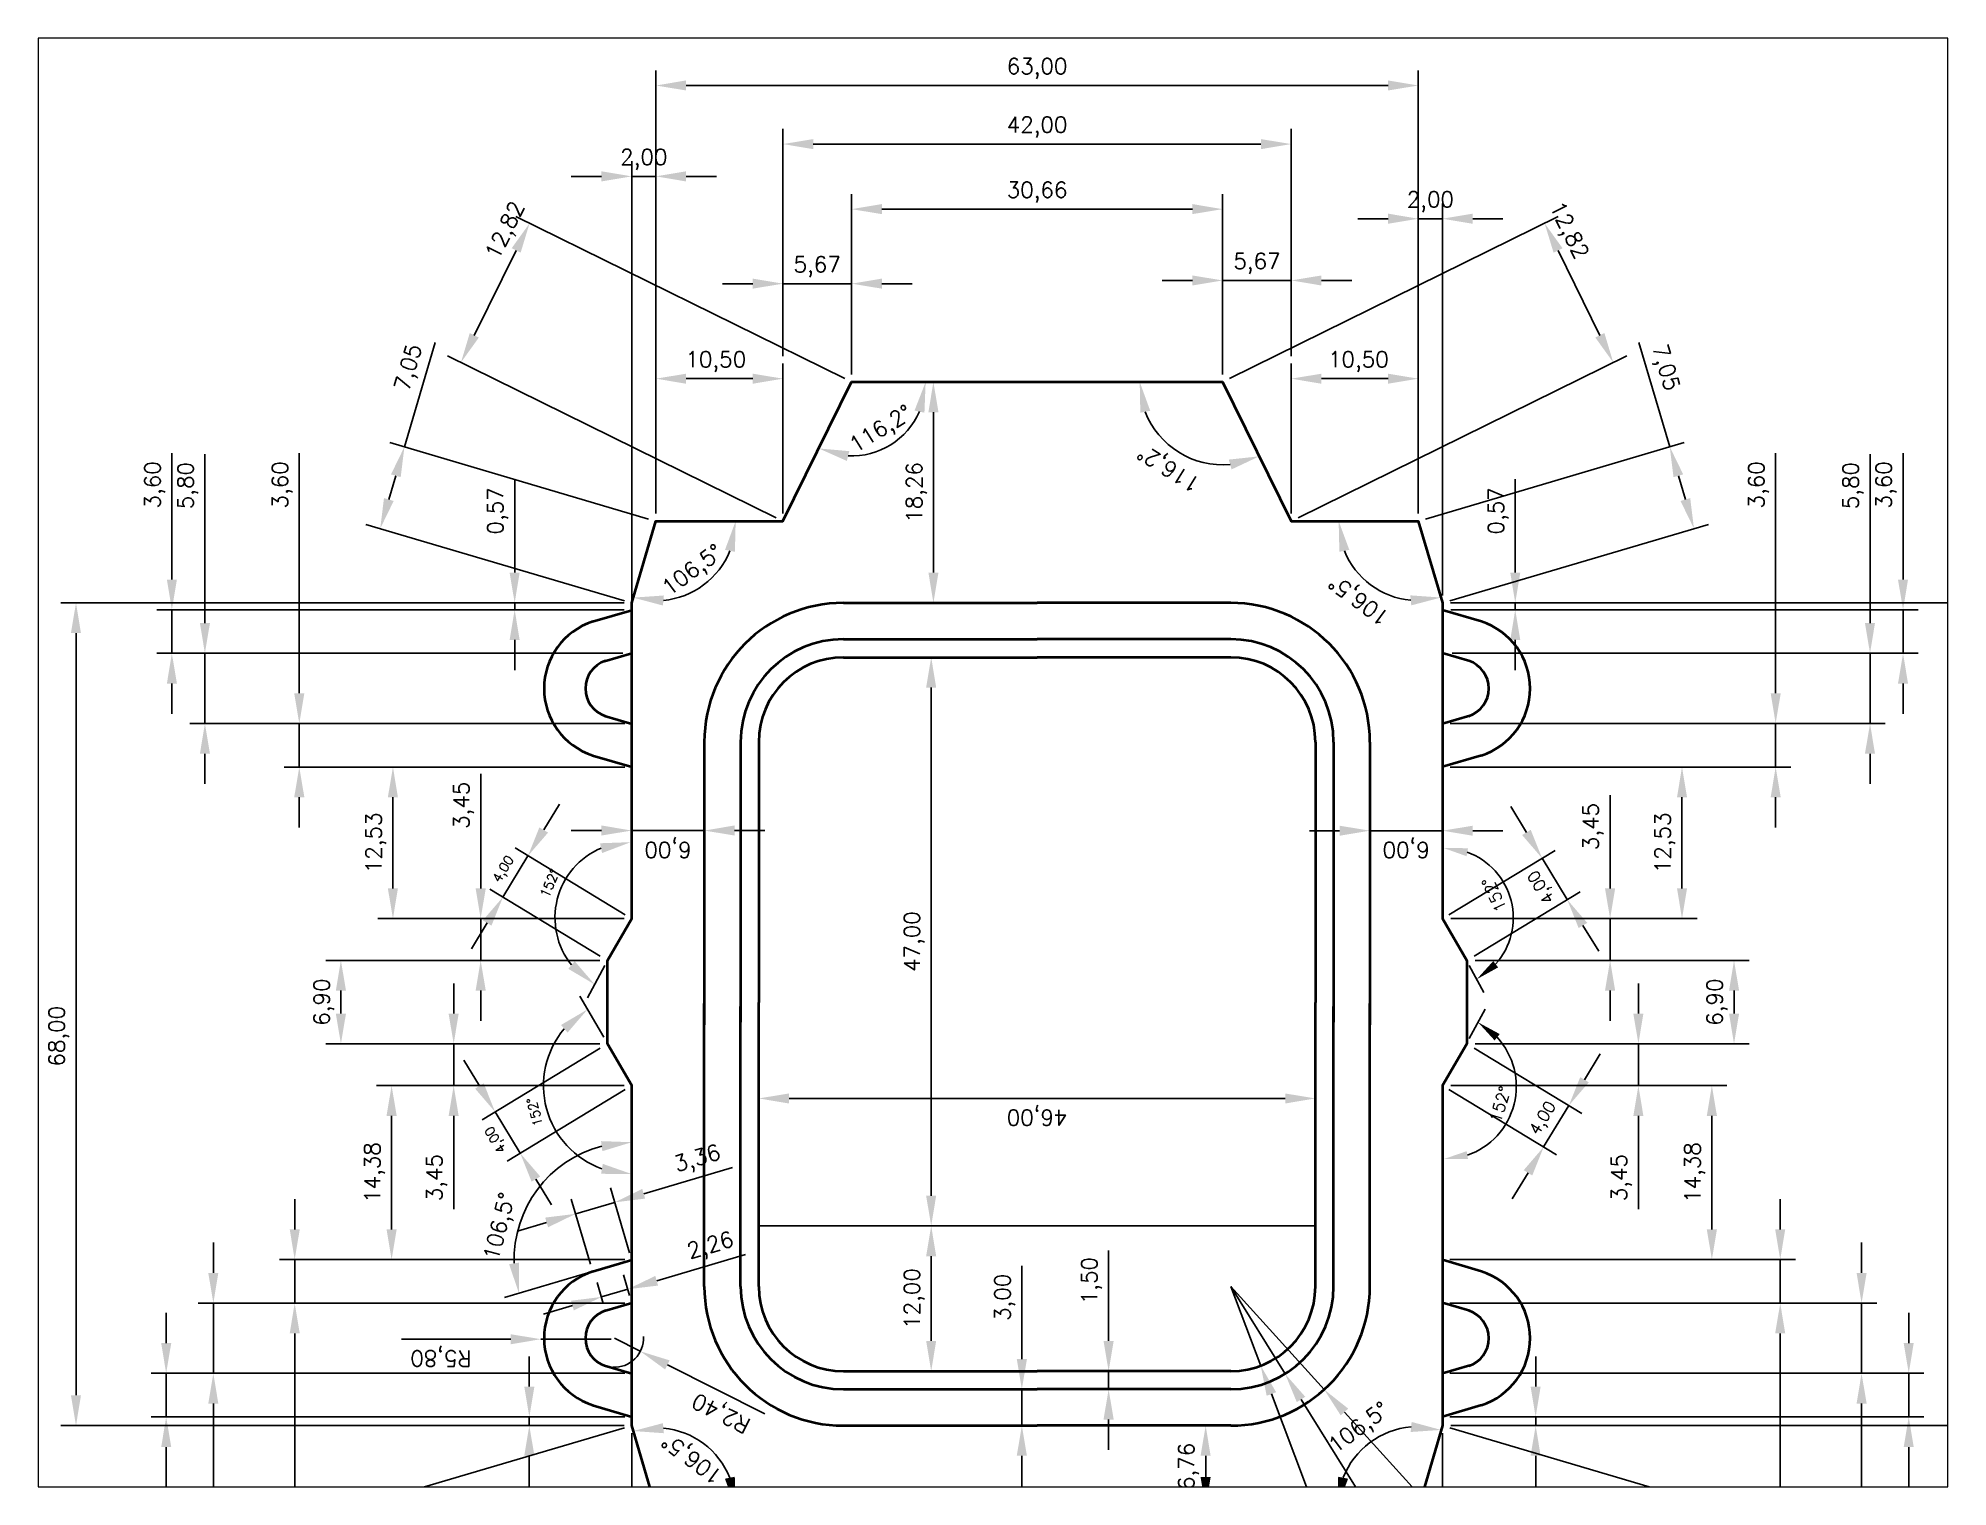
# Paper-space layout 'Layout1' of a CAD drawing. Header units: millimetres. Extents: x 26 to 231, y 20 to 176.
# The model-space entities are those that its viewports show. They can reach past a viewport. Long polylines and large blocks are cut down to what shows.
import ezdxf

# ---------------------------------------------------------------- set-up
doc = ezdxf.new("R2010")
doc.units = ezdxf.units.MM
doc.styles.add('ASHADE', font='simplex.shx', dxfattribs={"height": 1.3})
doc.dimstyles.new('ISO-25', dxfattribs={"dimtxt": 1.3, "dimasz": 2.5, "dimexe": 1.25, "dimexo": 0.625, "dimtad": 1, "dimtxsty": 'ASHADE', "dimcen": 2.5, "dimadec": 1, "dimazin": 0, "dimtfac": 1, "dimtmove": 0, "dimatfit": 3, "dimfxl": 1, "dimarcsym": 0})
doc.dimstyles.new('ISO-25 CON DOPPIO ZERO', dxfattribs={"dimtxt": 1.3, "dimasz": 2.5, "dimexe": 1.25, "dimexo": 0.625, "dimtad": 1, "dimzin": 0, "dimtxsty": 'ASHADE', "dimcen": 2.5, "dimadec": 0, "dimazin": 0, "dimtfac": 1, "dimtmove": 0, "dimatfit": 3, "dimfxl": 1, "dimarcsym": 0})

psp = doc.layouts.get("Layout1")

msp = doc.modelspace()

# ---------------------------------------------------------------- blocks, each defined once
blk = doc.blocks.new('*D4')
at = {"color": 0, "linetype": 'Continuous', "lineweight": -2, "transparency": 16777216}
for p, q in [((-34.11, 35.51), (-80.67, 35.51)), ((-34.12, -32.49), (-80.67, -32.49))]:
    blk.add_line(p, q, dxfattribs=at)
at = {"color": 7, "linetype": 'Continuous', "lineweight": -2, "transparency": 16777216}
blk.add_line((-79.42, -29.99), (-79.42, 33.01), dxfattribs=at)
at = {"color": 7, "linetype": 'Continuous', "transparency": 16777216}
for points in [[(-79.84, 33.01), (-79.01, 33.01), (-79.42, 35.51)], [(-79.84, -29.99), (-79.01, -29.99), (-79.42, -32.49)]]:
    blk.add_solid(points, dxfattribs=at)
at = {"layer": 'Defpoints', "color": 0, "linetype": 'Continuous', "transparency": 16777216}
for p in [(-79.42, 35.51), (-33.49, 35.51, -14.03), (-33.5, -32.49, -14.03)]:
    blk.add_point(p, dxfattribs=at)
at = {"color": 0, "linetype": 'Continuous', "lineweight": 13, "transparency": 16777216, "insert": (-80.82, -0.31), "char_height": 1.3, "attachment_point": 5, "rotation": 90, "style": 'ASHADE'}
blk.add_mtext('68,00', dxfattribs=at)
blk = doc.blocks.new('*D5')
at = {"color": 0, "linetype": 'Continuous', "lineweight": -2, "transparency": 16777216}
for p, q in [((-43.17, 38.01), (-43.17, 45.72)), ((-34.11, 35.51), (-44.42, 35.51)), ((-34.13, 34.94), (-44.42, 34.94)), ((-43.17, 34.94), (-43.17, 35.51)), ((-43.17, 32.44), (-43.17, 29.94))]:
    blk.add_line(p, q, dxfattribs=at)
at = {"color": 0, "linetype": 'Continuous', "transparency": 16777216}
for points in [[(-43.59, 38.01), (-42.76, 38.01), (-43.17, 35.51)], [(-43.59, 32.44), (-42.76, 32.44), (-43.17, 34.94)]]:
    blk.add_solid(points, dxfattribs=at)
at = {"layer": 'Defpoints', "color": 0, "linetype": 'Continuous', "transparency": 16777216}
for p in [(-43.17, 34.94), (-33.5, 34.94, -14.04), (-33.49, 35.51, -14.03)]:
    blk.add_point(p, dxfattribs=at)
at = {"color": 0, "linetype": 'Continuous', "lineweight": 13, "transparency": 16777216, "insert": (-44.57, 43.11), "char_height": 1.3, "attachment_point": 5, "rotation": 90, "style": 'ASHADE'}
blk.add_mtext('0,57', dxfattribs=at)
blk = doc.blocks.new('*D6')
at = {"color": 0, "linetype": 'Continuous', "lineweight": -2, "transparency": 16777216}
for p, q in [((-71.5, 37.44), (-71.5, 47.87)), ((-34.13, 34.94), (-72.75, 34.94)), ((-71.5, 31.34), (-71.5, 34.94)), ((-34.23, 31.34), (-72.75, 31.34)), ((-71.5, 28.84), (-71.5, 26.34))]:
    blk.add_line(p, q, dxfattribs=at)
at = {"color": 0, "linetype": 'Continuous', "transparency": 16777216}
for points in [[(-71.91, 37.44), (-71.08, 37.44), (-71.5, 34.94)], [(-71.91, 28.84), (-71.08, 28.84), (-71.5, 31.34)]]:
    blk.add_solid(points, dxfattribs=at)
at = {"layer": 'Defpoints', "color": 0, "linetype": 'Continuous', "transparency": 16777216}
for p in [(-33.5, 34.94), (-71.5, 31.34), (-33.61, 31.34, -14.04)]:
    blk.add_point(p, dxfattribs=at)
at = {"color": 0, "linetype": 'Continuous', "lineweight": 13, "transparency": 16777216, "insert": (-72.9, 45.26), "char_height": 1.3, "attachment_point": 5, "rotation": 90, "style": 'ASHADE'}
blk.add_mtext('3,60', dxfattribs=at)
blk = doc.blocks.new('*D7')
at = {"color": 0, "linetype": 'Continuous', "lineweight": -2, "transparency": 16777216}
for p, q in [((-68.77, 33.84), (-68.77, 47.81)), ((-34.23, 31.34), (-70.02, 31.34)), ((-68.77, 25.54), (-68.77, 31.34)), ((-34.07, 25.54), (-70.02, 25.54)), ((-68.77, 23.04), (-68.77, 20.54))]:
    blk.add_line(p, q, dxfattribs=at)
at = {"color": 0, "linetype": 'Continuous', "transparency": 16777216}
for points in [[(-69.18, 33.84), (-68.35, 33.84), (-68.77, 31.34)], [(-69.18, 23.04), (-68.35, 23.04), (-68.77, 25.54)]]:
    blk.add_solid(points, dxfattribs=at)
at = {"layer": 'Defpoints', "color": 0, "linetype": 'Continuous', "transparency": 16777216}
for p in [(-33.61, 31.34, -14.04), (-68.77, 25.54), (-33.44, 25.54, -4.04)]:
    blk.add_point(p, dxfattribs=at)
at = {"color": 0, "linetype": 'Continuous', "lineweight": 13, "transparency": 16777216, "insert": (-70.17, 45.2), "char_height": 1.3, "attachment_point": 5, "rotation": 90, "style": 'ASHADE'}
blk.add_mtext('5,80', dxfattribs=at)
blk = doc.blocks.new('*D8')
at = {"color": 0, "linetype": 'Continuous', "lineweight": -2, "transparency": 16777216}
for p, q in [((-60.97, 28.04), (-60.97, 47.87)), ((-34.07, 25.54), (-62.22, 25.54)), ((-60.97, 21.94), (-60.97, 25.54)), ((-34.07, 21.94), (-62.22, 21.94)), ((-60.97, 19.44), (-60.97, 16.94))]:
    blk.add_line(p, q, dxfattribs=at)
at = {"color": 0, "linetype": 'Continuous', "transparency": 16777216}
for points in [[(-61.39, 28.04), (-60.55, 28.04), (-60.97, 25.54)], [(-61.39, 19.44), (-60.55, 19.44), (-60.97, 21.94)]]:
    blk.add_solid(points, dxfattribs=at)
at = {"layer": 'Defpoints', "color": 0, "linetype": 'Continuous', "transparency": 16777216}
for p in [(-33.44, 25.54, -4.04), (-60.97, 21.94), (-33.44, 21.94, -4.04)]:
    blk.add_point(p, dxfattribs=at)
at = {"color": 0, "linetype": 'Continuous', "lineweight": 13, "transparency": 16777216, "insert": (-62.37, 45.26), "char_height": 1.3, "attachment_point": 5, "rotation": 90, "style": 'ASHADE'}
blk.add_mtext('3,60', dxfattribs=at)
blk = doc.blocks.new('*D9')
at = {"color": 0, "linetype": 'Continuous', "lineweight": -2, "transparency": 16777216}
for p, q in [((-34.07, 21.94), (-54.48, 21.94)), ((-53.23, 19.44), (-53.23, 11.91)), ((-34.12, 9.41), (-54.48, 9.41))]:
    blk.add_line(p, q, dxfattribs=at)
at = {"color": 0, "linetype": 'Continuous', "transparency": 16777216}
for points in [[(-53.65, 19.44), (-52.82, 19.44), (-53.23, 21.94)], [(-53.65, 11.91), (-52.82, 11.91), (-53.23, 9.41)]]:
    blk.add_solid(points, dxfattribs=at)
at = {"layer": 'Defpoints', "color": 0, "linetype": 'Continuous', "transparency": 16777216}
for p in [(-33.44, 21.94, -4.04), (-53.23, 9.41), (-33.5, 9.41, -6.03)]:
    blk.add_point(p, dxfattribs=at)
at = {"color": 0, "linetype": 'Continuous', "lineweight": 13, "transparency": 16777216, "insert": (-54.63, 15.67), "char_height": 1.3, "attachment_point": 5, "rotation": 90, "style": 'ASHADE'}
blk.add_mtext('12,53', dxfattribs=at)
blk = doc.blocks.new('*D10')
at = {"color": 0, "linetype": 'Continuous', "lineweight": -2, "transparency": 16777216}
for p, q in [((-45.98, 11.91), (-45.98, 21.39)), ((-34.12, 9.41), (-47.23, 9.41)), ((-45.98, 5.96), (-45.98, 9.41)), ((-36.12, 5.96), (-47.23, 5.96)), ((-45.98, 3.46), (-45.98, 0.96))]:
    blk.add_line(p, q, dxfattribs=at)
at = {"color": 0, "linetype": 'Continuous', "transparency": 16777216}
for points in [[(-46.4, 11.91), (-45.56, 11.91), (-45.98, 9.41)], [(-46.4, 3.46), (-45.56, 3.46), (-45.98, 5.96)]]:
    blk.add_solid(points, dxfattribs=at)
at = {"layer": 'Defpoints', "color": 0, "linetype": 'Continuous', "transparency": 16777216}
for p in [(-33.5, 9.41, -6.03), (-45.98, 5.96), (-35.5, 5.96, 1.97)]:
    blk.add_point(p, dxfattribs=at)
at = {"color": 0, "linetype": 'Continuous', "lineweight": 13, "transparency": 16777216, "insert": (-47.38, 18.78), "char_height": 1.3, "attachment_point": 5, "rotation": 90, "style": 'ASHADE'}
blk.add_mtext('3,45', dxfattribs=at)
blk = doc.blocks.new('*D11')
at = {"color": 0, "linetype": 'Continuous', "lineweight": -2, "transparency": 16777216}
for p, q in [((-36.13, 5.96), (-58.78, 5.96)), ((-57.53, 3.46), (-57.53, 1.56)), ((-36.13, -0.94), (-58.78, -0.94))]:
    blk.add_line(p, q, dxfattribs=at)
at = {"color": 0, "linetype": 'Continuous', "transparency": 16777216}
for points in [[(-57.95, 3.46), (-57.11, 3.46), (-57.53, 5.96)], [(-57.95, 1.56), (-57.11, 1.56), (-57.53, -0.94)]]:
    blk.add_solid(points, dxfattribs=at)
at = {"layer": 'Defpoints', "color": 0, "linetype": 'Continuous', "transparency": 16777216}
for p in [(-35.5, 5.96, 1.97), (-57.53, -0.94), (-35.5, -0.94, -6.03)]:
    blk.add_point(p, dxfattribs=at)
at = {"color": 0, "linetype": 'Continuous', "lineweight": 13, "transparency": 16777216, "insert": (-58.93, 2.51), "char_height": 1.3, "attachment_point": 5, "rotation": 90, "style": 'ASHADE'}
blk.add_mtext('6,90', dxfattribs=at)
blk = doc.blocks.new('*D12')
at = {"color": 0, "linetype": 'Continuous', "lineweight": -2, "transparency": 16777216}
for p, q in [((-48.21, 1.56), (-48.21, 4.06)), ((-36.13, -0.94), (-49.46, -0.94)), ((-48.21, -0.94), (-48.21, -4.39)), ((-34.12, -4.39), (-49.46, -4.39)), ((-48.21, -6.89), (-48.21, -14.6))]:
    blk.add_line(p, q, dxfattribs=at)
at = {"color": 0, "linetype": 'Continuous', "transparency": 16777216}
for points in [[(-48.63, 1.56), (-47.8, 1.56), (-48.21, -0.94)], [(-48.63, -6.89), (-47.8, -6.89), (-48.21, -4.39)]]:
    blk.add_solid(points, dxfattribs=at)
at = {"layer": 'Defpoints', "color": 0, "linetype": 'Continuous', "transparency": 16777216}
for p in [(-35.5, -0.94, -6.03), (-48.21, -4.39), (-33.5, -4.39, 17.97)]:
    blk.add_point(p, dxfattribs=at)
at = {"color": 0, "linetype": 'Continuous', "lineweight": 13, "transparency": 16777216, "insert": (-49.61, -12), "char_height": 1.3, "attachment_point": 5, "rotation": 90, "style": 'ASHADE'}
blk.add_mtext('3,45', dxfattribs=at)
blk = doc.blocks.new('*D13')
at = {"color": 0, "linetype": 'Continuous', "lineweight": -2, "transparency": 16777216}
for p, q in [((-34.12, -4.39), (-54.59, -4.39)), ((-53.34, -6.89), (-53.34, -16.27)), ((-34.06, -18.77), (-54.59, -18.77))]:
    blk.add_line(p, q, dxfattribs=at)
at = {"color": 0, "linetype": 'Continuous', "transparency": 16777216}
for points in [[(-53.76, -6.89), (-52.92, -6.89), (-53.34, -4.39)], [(-53.76, -16.27), (-52.92, -16.27), (-53.34, -18.77)]]:
    blk.add_solid(points, dxfattribs=at)
at = {"layer": 'Defpoints', "color": 0, "linetype": 'Continuous', "transparency": 16777216}
for p in [(-33.5, -4.39, 17.97), (-53.34, -18.77), (-33.43, -18.77, -4.04)]:
    blk.add_point(p, dxfattribs=at)
at = {"color": 0, "linetype": 'Continuous', "lineweight": 13, "transparency": 16777216, "insert": (-54.74, -11.58), "char_height": 1.3, "attachment_point": 5, "rotation": 90, "style": 'ASHADE'}
blk.add_mtext('14,38', dxfattribs=at)
blk = doc.blocks.new('*D14')
at = {"color": 0, "linetype": 'Continuous', "lineweight": -2, "transparency": 16777216}
for p, q in [((-61.35, -16.27), (-61.35, -13.77)), ((-34.06, -18.77), (-62.6, -18.77)), ((-61.35, -18.77), (-61.35, -22.37)), ((-34.06, -22.37), (-62.6, -22.37)), ((-61.35, -24.87), (-61.35, -43.3))]:
    blk.add_line(p, q, dxfattribs=at)
at = {"color": 0, "linetype": 'Continuous', "transparency": 16777216}
for points in [[(-61.76, -16.27), (-60.93, -16.27), (-61.35, -18.77)], [(-61.76, -24.87), (-60.93, -24.87), (-61.35, -22.37)]]:
    blk.add_solid(points, dxfattribs=at)
at = {"layer": 'Defpoints', "color": 0, "linetype": 'Continuous', "transparency": 16777216}
for p in [(-33.43, -18.77, -4.04), (-61.35, -22.37), (-33.43, -22.37)]:
    blk.add_point(p, dxfattribs=at)
at = {"color": 0, "linetype": 'Continuous', "lineweight": 13, "transparency": 16777216, "insert": (-62.75, -40.69), "char_height": 1.3, "attachment_point": 5, "rotation": 90, "style": 'ASHADE'}
blk.add_mtext('3,60', dxfattribs=at)
blk = doc.blocks.new('*D15')
at = {"color": 0, "linetype": 'Continuous', "lineweight": -2, "transparency": 16777216}
for p, q in [((-68.07, -19.87), (-68.07, -17.37)), ((-34.06, -22.37), (-69.32, -22.37)), ((-68.07, -22.37), (-68.07, -28.17)), ((-34.06, -28.17), (-69.32, -28.17)), ((-68.07, -30.67), (-68.07, -43.46))]:
    blk.add_line(p, q, dxfattribs=at)
at = {"color": 0, "linetype": 'Continuous', "transparency": 16777216}
for points in [[(-68.49, -19.87), (-67.66, -19.87), (-68.07, -22.37)], [(-68.49, -30.67), (-67.66, -30.67), (-68.07, -28.17)]]:
    blk.add_solid(points, dxfattribs=at)
at = {"layer": 'Defpoints', "color": 0, "linetype": 'Continuous', "transparency": 16777216}
for p in [(-33.43, -22.37), (-68.07, -28.17), (-33.43, -28.17)]:
    blk.add_point(p, dxfattribs=at)
at = {"color": 0, "linetype": 'Continuous', "lineweight": 13, "transparency": 16777216, "insert": (-69.47, -40.85), "char_height": 1.3, "attachment_point": 5, "rotation": 90, "style": 'ASHADE'}
blk.add_mtext('5,80', dxfattribs=at)
blk = doc.blocks.new('*D16')
at = {"color": 0, "linetype": 'Continuous', "lineweight": -2, "transparency": 16777216}
for p, q in [((-71.97, -25.67), (-71.97, -23.17)), ((-34.06, -28.17), (-73.22, -28.17)), ((-71.97, -28.17), (-71.97, -31.77)), ((-34.06, -31.77), (-73.22, -31.77)), ((-71.97, -34.27), (-71.97, -43.87))]:
    blk.add_line(p, q, dxfattribs=at)
at = {"color": 0, "linetype": 'Continuous', "transparency": 16777216}
for points in [[(-72.38, -25.67), (-71.55, -25.67), (-71.97, -28.17)], [(-72.38, -34.27), (-71.55, -34.27), (-71.97, -31.77)]]:
    blk.add_solid(points, dxfattribs=at)
at = {"layer": 'Defpoints', "color": 0, "linetype": 'Continuous', "transparency": 16777216}
for p in [(-33.43, -28.17), (-71.97, -31.77), (-33.43, -31.77, -4.04)]:
    blk.add_point(p, dxfattribs=at)
at = {"color": 0, "linetype": 'Continuous', "lineweight": 13, "transparency": 16777216, "insert": (-73.37, -41.27), "char_height": 1.3, "attachment_point": 5, "rotation": 90, "style": 'ASHADE'}
blk.add_mtext('3,60', dxfattribs=at)
blk = doc.blocks.new('*D17')
at = {"color": 0, "linetype": 'Continuous', "lineweight": -2, "transparency": 16777216}
for p, q in [((-41.96, -29.27), (-41.96, -26.77)), ((-34.06, -31.77), (-43.21, -31.77)), ((-34.12, -32.49), (-43.21, -32.49)), ((-41.96, -31.77), (-41.96, -32.49)), ((-41.96, -34.99), (-41.96, -42.71))]:
    blk.add_line(p, q, dxfattribs=at)
at = {"color": 0, "linetype": 'Continuous', "transparency": 16777216}
for points in [[(-42.38, -29.27), (-41.54, -29.27), (-41.96, -31.77)], [(-42.38, -34.99), (-41.54, -34.99), (-41.96, -32.49)]]:
    blk.add_solid(points, dxfattribs=at)
at = {"layer": 'Defpoints', "color": 0, "linetype": 'Continuous', "transparency": 16777216}
for p in [(-41.96, -32.49), (-33.5, -32.49, -14.03), (-33.43, -31.77, -4.04)]:
    blk.add_point(p, dxfattribs=at)
at = {"color": 0, "linetype": 'Continuous', "lineweight": 13, "transparency": 16777216, "insert": (-43.36, -40.1), "char_height": 1.3, "attachment_point": 5, "rotation": 90, "style": 'ASHADE'}
blk.add_mtext('0,72', dxfattribs=at)
blk = doc.blocks.new('*D18')
at = {"color": 0, "linetype": 'Continuous', "lineweight": -2, "transparency": 16777216}
for p, q in [((34.17, 35.51), (79.02, 35.51)), ((77.77, -29.99), (77.77, 33.01)), ((34.19, -32.49), (79.02, -32.49))]:
    blk.add_line(p, q, dxfattribs=at)
at = {"color": 0, "linetype": 'Continuous', "transparency": 16777216}
for points in [[(77.36, 33.01), (78.19, 33.01), (77.77, 35.51)], [(77.36, -29.99), (78.19, -29.99), (77.77, -32.49)]]:
    blk.add_solid(points, dxfattribs=at)
at = {"layer": 'Defpoints', "color": 0, "linetype": 'Continuous', "transparency": 16777216}
for p in [(33.55, 35.51, -14.03), (77.77, 35.51), (33.56, -32.49, -14.03)]:
    blk.add_point(p, dxfattribs=at)
at = {"color": 0, "linetype": 'Continuous', "lineweight": 13, "transparency": 16777216, "insert": (76.38, -0.75), "char_height": 1.3, "attachment_point": 5, "rotation": 90, "style": 'ASHADE'}
blk.add_mtext('68,00', dxfattribs=at)
blk = doc.blocks.new('*D19')
at = {"color": 0, "linetype": 'Continuous', "lineweight": -2, "transparency": 16777216}
for p, q in [((39.51, 38.01), (39.51, 45.72)), ((34.17, 35.51), (40.76, 35.51)), ((34.19, 34.94), (40.76, 34.94)), ((39.51, 34.94), (39.51, 35.51)), ((39.51, 32.44), (39.51, 29.94))]:
    blk.add_line(p, q, dxfattribs=at)
at = {"color": 0, "linetype": 'Continuous', "transparency": 16777216}
for points in [[(39.1, 38.01), (39.93, 38.01), (39.51, 35.51)], [(39.1, 32.44), (39.93, 32.44), (39.51, 34.94)]]:
    blk.add_solid(points, dxfattribs=at)
at = {"layer": 'Defpoints', "color": 0, "linetype": 'Continuous', "transparency": 16777216}
for p in [(33.55, 35.51, -14.03), (33.56, 34.94, -14.04), (39.51, 34.94)]:
    blk.add_point(p, dxfattribs=at)
at = {"color": 0, "linetype": 'Continuous', "lineweight": 13, "transparency": 16777216, "insert": (38.12, 43.11), "char_height": 1.3, "attachment_point": 5, "rotation": 90, "style": 'ASHADE'}
blk.add_mtext('0,57', dxfattribs=at)
blk = doc.blocks.new('*D20')
at = {"color": 0, "linetype": 'Continuous', "lineweight": -2, "transparency": 16777216}
for p, q in [((71.56, 37.44), (71.56, 47.87)), ((34.19, 34.94), (72.81, 34.94)), ((71.56, 31.34), (71.56, 34.94)), ((34.29, 31.34), (72.81, 31.34)), ((71.56, 28.84), (71.56, 26.34))]:
    blk.add_line(p, q, dxfattribs=at)
at = {"color": 0, "linetype": 'Continuous', "transparency": 16777216}
for points in [[(71.14, 37.44), (71.97, 37.44), (71.56, 34.94)], [(71.14, 28.84), (71.97, 28.84), (71.56, 31.34)]]:
    blk.add_solid(points, dxfattribs=at)
at = {"layer": 'Defpoints', "color": 0, "linetype": 'Continuous', "transparency": 16777216}
for p in [(33.56, 34.94), (33.67, 31.34, -14.04), (71.56, 31.34)]:
    blk.add_point(p, dxfattribs=at)
at = {"color": 0, "linetype": 'Continuous', "lineweight": 13, "transparency": 16777216, "insert": (70.16, 45.26), "char_height": 1.3, "attachment_point": 5, "rotation": 90, "style": 'ASHADE'}
blk.add_mtext('3,60', dxfattribs=at)
blk = doc.blocks.new('*D21')
at = {"color": 0, "linetype": 'Continuous', "lineweight": -2, "transparency": 16777216}
for p, q in [((68.83, 33.84), (68.83, 47.81)), ((34.29, 31.34), (70.08, 31.34)), ((68.83, 25.54), (68.83, 31.34)), ((34.13, 25.54), (70.08, 25.54)), ((68.83, 23.04), (68.83, 20.54))]:
    blk.add_line(p, q, dxfattribs=at)
at = {"color": 0, "linetype": 'Continuous', "transparency": 16777216}
for points in [[(68.41, 33.84), (69.24, 33.84), (68.83, 31.34)], [(68.41, 23.04), (69.24, 23.04), (68.83, 25.54)]]:
    blk.add_solid(points, dxfattribs=at)
at = {"layer": 'Defpoints', "color": 0, "linetype": 'Continuous', "transparency": 16777216}
for p in [(33.67, 31.34, -14.04), (33.51, 25.54, -4.04), (68.83, 25.54)]:
    blk.add_point(p, dxfattribs=at)
at = {"color": 0, "linetype": 'Continuous', "lineweight": 13, "transparency": 16777216, "insert": (67.43, 45.2), "char_height": 1.3, "attachment_point": 5, "rotation": 90, "style": 'ASHADE'}
blk.add_mtext('5,80', dxfattribs=at)
blk = doc.blocks.new('*D22')
at = {"color": 0, "linetype": 'Continuous', "lineweight": -2, "transparency": 16777216}
for p, q in [((61.03, 28.04), (61.03, 47.87)), ((34.13, 25.54), (62.28, 25.54)), ((61.03, 21.94), (61.03, 25.54)), ((34.13, 21.94), (62.28, 21.94)), ((61.03, 19.44), (61.03, 16.94))]:
    blk.add_line(p, q, dxfattribs=at)
at = {"color": 0, "linetype": 'Continuous', "transparency": 16777216}
for points in [[(60.62, 28.04), (61.45, 28.04), (61.03, 25.54)], [(60.62, 19.44), (61.45, 19.44), (61.03, 21.94)]]:
    blk.add_solid(points, dxfattribs=at)
at = {"layer": 'Defpoints', "color": 0, "linetype": 'Continuous', "transparency": 16777216}
for p in [(33.51, 25.54, -4.04), (33.51, 21.94, -4.04), (61.03, 21.94)]:
    blk.add_point(p, dxfattribs=at)
at = {"color": 0, "linetype": 'Continuous', "lineweight": 13, "transparency": 16777216, "insert": (59.63, 45.26), "char_height": 1.3, "attachment_point": 5, "rotation": 90, "style": 'ASHADE'}
blk.add_mtext('3,60', dxfattribs=at)
blk = doc.blocks.new('*D23')
at = {"color": 0, "linetype": 'Continuous', "lineweight": -2, "transparency": 16777216}
for p, q in [((34.13, 21.94), (54.54, 21.94)), ((53.29, 19.44), (53.29, 11.91)), ((34.18, 9.41), (54.54, 9.41))]:
    blk.add_line(p, q, dxfattribs=at)
at = {"color": 0, "linetype": 'Continuous', "transparency": 16777216}
for points in [[(52.88, 19.44), (53.71, 19.44), (53.29, 21.94)], [(52.88, 11.91), (53.71, 11.91), (53.29, 9.41)]]:
    blk.add_solid(points, dxfattribs=at)
at = {"layer": 'Defpoints', "color": 0, "linetype": 'Continuous', "transparency": 16777216}
for p in [(33.51, 21.94, -4.04), (33.56, 9.41, -6.03), (53.29, 9.41)]:
    blk.add_point(p, dxfattribs=at)
at = {"color": 0, "linetype": 'Continuous', "lineweight": 13, "transparency": 16777216, "insert": (51.89, 15.67), "char_height": 1.3, "attachment_point": 5, "rotation": 90, "style": 'ASHADE'}
blk.add_mtext('12,53', dxfattribs=at)
blk = doc.blocks.new('*D24')
at = {"color": 0, "linetype": 'Continuous', "lineweight": -2, "transparency": 16777216}
for p, q in [((47.35, 11.91), (47.35, 19.62)), ((34.18, 9.41), (48.6, 9.41)), ((47.35, 5.96), (47.35, 9.41)), ((36.19, 5.96), (48.6, 5.96)), ((47.35, 3.46), (47.35, 0.96))]:
    blk.add_line(p, q, dxfattribs=at)
at = {"color": 0, "linetype": 'Continuous', "transparency": 16777216}
for points in [[(46.93, 11.91), (47.77, 11.91), (47.35, 9.41)], [(46.93, 3.46), (47.77, 3.46), (47.35, 5.96)]]:
    blk.add_solid(points, dxfattribs=at)
at = {"layer": 'Defpoints', "color": 0, "linetype": 'Continuous', "transparency": 16777216}
for p in [(33.56, 9.41, -6.03), (35.56, 5.96, 1.97), (47.35, 5.96)]:
    blk.add_point(p, dxfattribs=at)
at = {"color": 0, "linetype": 'Continuous', "lineweight": 13, "transparency": 16777216, "insert": (45.95, 17.02), "char_height": 1.3, "attachment_point": 5, "rotation": 90, "style": 'ASHADE'}
blk.add_mtext('3,45', dxfattribs=at)
blk = doc.blocks.new('*D25')
at = {"color": 0, "linetype": 'Continuous', "lineweight": -2, "transparency": 16777216}
for p, q in [((36.19, 5.96), (58.84, 5.96)), ((57.59, 3.46), (57.59, 1.56)), ((36.19, -0.94), (58.84, -0.94))]:
    blk.add_line(p, q, dxfattribs=at)
at = {"color": 0, "linetype": 'Continuous', "transparency": 16777216}
for points in [[(57.18, 3.46), (58.01, 3.46), (57.59, 5.96)], [(57.18, 1.56), (58.01, 1.56), (57.59, -0.94)]]:
    blk.add_solid(points, dxfattribs=at)
at = {"layer": 'Defpoints', "color": 0, "linetype": 'Continuous', "transparency": 16777216}
for p in [(35.56, 5.96, 1.97), (35.56, -0.94, -6.03), (57.59, -0.94)]:
    blk.add_point(p, dxfattribs=at)
at = {"color": 0, "linetype": 'Continuous', "lineweight": 13, "transparency": 16777216, "insert": (56.19, 2.51), "char_height": 1.3, "attachment_point": 5, "rotation": 90, "style": 'ASHADE'}
blk.add_mtext('6,90', dxfattribs=at)
blk = doc.blocks.new('*D26')
at = {"color": 0, "linetype": 'Continuous', "lineweight": -2, "transparency": 16777216}
for p, q in [((49.69, 1.56), (49.69, 4.06)), ((36.19, -0.94), (50.94, -0.94)), ((49.69, -0.94), (49.69, -4.39)), ((34.19, -4.39), (50.94, -4.39)), ((49.69, -6.89), (49.69, -14.6))]:
    blk.add_line(p, q, dxfattribs=at)
at = {"color": 0, "linetype": 'Continuous', "transparency": 16777216}
for points in [[(49.27, 1.56), (50.1, 1.56), (49.69, -0.94)], [(49.27, -6.89), (50.1, -6.89), (49.69, -4.39)]]:
    blk.add_solid(points, dxfattribs=at)
at = {"layer": 'Defpoints', "color": 0, "linetype": 'Continuous', "transparency": 16777216}
for p in [(35.56, -0.94, -6.03), (33.56, -4.39, 17.97), (49.69, -4.39)]:
    blk.add_point(p, dxfattribs=at)
at = {"color": 0, "linetype": 'Continuous', "lineweight": 13, "transparency": 16777216, "insert": (48.29, -12), "char_height": 1.3, "attachment_point": 5, "rotation": 90, "style": 'ASHADE'}
blk.add_mtext('3,45', dxfattribs=at)
blk = doc.blocks.new('*D27')
at = {"color": 0, "linetype": 'Continuous', "lineweight": -2, "transparency": 16777216}
for p, q in [((34.19, -4.39), (57.01, -4.39)), ((55.76, -6.89), (55.76, -16.27)), ((34.12, -18.77), (57.01, -18.77))]:
    blk.add_line(p, q, dxfattribs=at)
at = {"color": 0, "linetype": 'Continuous', "transparency": 16777216}
for points in [[(55.34, -6.89), (56.18, -6.89), (55.76, -4.39)], [(55.34, -16.27), (56.18, -16.27), (55.76, -18.77)]]:
    blk.add_solid(points, dxfattribs=at)
at = {"layer": 'Defpoints', "color": 0, "linetype": 'Continuous', "transparency": 16777216}
for p in [(33.56, -4.39, 17.97), (33.49, -18.77, -4.04), (55.76, -18.77)]:
    blk.add_point(p, dxfattribs=at)
at = {"color": 0, "linetype": 'Continuous', "lineweight": 13, "transparency": 16777216, "insert": (54.36, -11.58), "char_height": 1.3, "attachment_point": 5, "rotation": 90, "style": 'ASHADE'}
blk.add_mtext('14,38', dxfattribs=at)
blk = doc.blocks.new('*D28')
at = {"color": 0, "linetype": 'Continuous', "lineweight": -2, "transparency": 16777216}
for p, q in [((61.41, -16.27), (61.41, -13.77)), ((34.12, -18.77), (62.66, -18.77)), ((61.41, -18.77), (61.41, -22.37)), ((34.12, -22.37), (62.66, -22.37)), ((61.41, -24.87), (61.41, -43.3))]:
    blk.add_line(p, q, dxfattribs=at)
at = {"color": 0, "linetype": 'Continuous', "transparency": 16777216}
for points in [[(60.99, -16.27), (61.82, -16.27), (61.41, -18.77)], [(60.99, -24.87), (61.82, -24.87), (61.41, -22.37)]]:
    blk.add_solid(points, dxfattribs=at)
at = {"layer": 'Defpoints', "color": 0, "linetype": 'Continuous', "transparency": 16777216}
for p in [(33.49, -18.77, -4.04), (33.49, -22.37), (61.41, -22.37)]:
    blk.add_point(p, dxfattribs=at)
at = {"color": 0, "linetype": 'Continuous', "lineweight": 13, "transparency": 16777216, "insert": (60.01, -40.69), "char_height": 1.3, "attachment_point": 5, "rotation": 90, "style": 'ASHADE'}
blk.add_mtext('3,60', dxfattribs=at)
blk = doc.blocks.new('*D29')
at = {"color": 0, "linetype": 'Continuous', "lineweight": -2, "transparency": 16777216}
for p, q in [((68.13, -19.87), (68.13, -17.37)), ((34.12, -22.37), (69.38, -22.37)), ((68.13, -22.37), (68.13, -28.17)), ((34.12, -28.17), (69.38, -28.17)), ((68.13, -30.67), (68.13, -43.46))]:
    blk.add_line(p, q, dxfattribs=at)
at = {"color": 0, "linetype": 'Continuous', "transparency": 16777216}
for points in [[(67.72, -19.87), (68.55, -19.87), (68.13, -22.37)], [(67.72, -30.67), (68.55, -30.67), (68.13, -28.17)]]:
    blk.add_solid(points, dxfattribs=at)
at = {"layer": 'Defpoints', "color": 0, "linetype": 'Continuous', "transparency": 16777216}
for p in [(33.49, -22.37), (33.49, -28.17), (68.13, -28.17)]:
    blk.add_point(p, dxfattribs=at)
at = {"color": 0, "linetype": 'Continuous', "lineweight": 13, "transparency": 16777216, "insert": (66.74, -40.85), "char_height": 1.3, "attachment_point": 5, "rotation": 90, "style": 'ASHADE'}
blk.add_mtext('5,80', dxfattribs=at)
blk = doc.blocks.new('*D30')
at = {"color": 0, "linetype": 'Continuous', "lineweight": -2, "transparency": 16777216}
for p, q in [((72.03, -25.67), (72.03, -23.17)), ((34.12, -28.17), (73.28, -28.17)), ((72.03, -28.17), (72.03, -31.77)), ((34.12, -31.77), (73.28, -31.77)), ((72.03, -34.27), (72.03, -43.87))]:
    blk.add_line(p, q, dxfattribs=at)
at = {"color": 0, "linetype": 'Continuous', "transparency": 16777216}
for points in [[(71.61, -25.67), (72.44, -25.67), (72.03, -28.17)], [(71.61, -34.27), (72.44, -34.27), (72.03, -31.77)]]:
    blk.add_solid(points, dxfattribs=at)
at = {"layer": 'Defpoints', "color": 0, "linetype": 'Continuous', "transparency": 16777216}
for p in [(33.49, -28.17), (33.49, -31.77, -4.04), (72.03, -31.77)]:
    blk.add_point(p, dxfattribs=at)
at = {"color": 0, "linetype": 'Continuous', "lineweight": 13, "transparency": 16777216, "insert": (70.63, -41.27), "char_height": 1.3, "attachment_point": 5, "rotation": 90, "style": 'ASHADE'}
blk.add_mtext('3,60', dxfattribs=at)
blk = doc.blocks.new('*D31')
at = {"color": 0, "linetype": 'Continuous', "lineweight": -2, "transparency": 16777216}
for p, q in [((41.2, -29.27), (41.2, -26.77)), ((34.12, -31.77), (42.45, -31.77)), ((34.19, -32.49), (42.45, -32.49)), ((41.2, -31.77), (41.2, -32.49)), ((41.2, -34.99), (41.2, -42.71))]:
    blk.add_line(p, q, dxfattribs=at)
at = {"color": 0, "linetype": 'Continuous', "transparency": 16777216}
for points in [[(40.78, -29.27), (41.61, -29.27), (41.2, -31.77)], [(40.78, -34.99), (41.61, -34.99), (41.2, -32.49)]]:
    blk.add_solid(points, dxfattribs=at)
at = {"layer": 'Defpoints', "color": 0, "linetype": 'Continuous', "transparency": 16777216}
for p in [(33.49, -31.77, -4.04), (33.56, -32.49, -14.03), (41.2, -32.49)]:
    blk.add_point(p, dxfattribs=at)
at = {"color": 0, "linetype": 'Continuous', "lineweight": 13, "transparency": 16777216, "insert": (39.8, -40.1), "char_height": 1.3, "attachment_point": 5, "rotation": 90, "style": 'ASHADE'}
blk.add_mtext('0,72', dxfattribs=at)
blk = doc.blocks.new('*D33')
at = {"color": 0, "linetype": 'Continuous', "lineweight": -2, "transparency": 16777216}
for p, q in [((34.1, -32.67), (55.48, -39)), ((32.1, -39.43), (53.48, -45.76)), ((53.57, -41.04), (52.99, -43)), ((52.28, -45.4), (49.73, -54.01))]:
    blk.add_line(p, q, dxfattribs=at)
at = {"color": 0, "linetype": 'Continuous', "transparency": 16777216}
for points in [[(53.17, -40.92), (53.97, -41.16), (54.28, -38.64)], [(52.59, -42.89), (53.39, -43.12), (52.28, -45.4)]]:
    blk.add_solid(points, dxfattribs=at)
at = {"layer": 'Defpoints', "color": 0, "linetype": 'Continuous', "transparency": 16777216}
for p in [(33.5, -32.49, -14.03), (31.5, -39.25, -14.03), (54.28, -38.64)]:
    blk.add_point(p, dxfattribs=at)
at = {"color": 0, "linetype": 'Continuous', "lineweight": 13, "transparency": 16777216, "insert": (49.13, -51.12), "char_height": 1.3, "attachment_point": 5, "rotation": 73.5168, "style": 'ASHADE'}
blk.add_mtext('7,05', dxfattribs=at)
blk = doc.blocks.new('*D35')
at = {"color": 0, "linetype": 'Continuous', "lineweight": -2, "transparency": 16777216}
for p, q in [((33.5, -33.12), (33.5, -54.37)), ((31.5, -39.88), (31.5, -54.37)), ((29, -53.12), (26.5, -53.12)), ((33.5, -53.12), (31.5, -53.12)), ((36, -53.12), (38.5, -53.12))]:
    blk.add_line(p, q, dxfattribs=at)
at = {"color": 0, "linetype": 'Continuous', "transparency": 16777216}
for points in [[(29, -52.71), (29, -53.54), (31.5, -53.12)], [(36, -52.71), (36, -53.54), (33.5, -53.12)]]:
    blk.add_solid(points, dxfattribs=at)
at = {"layer": 'Defpoints', "color": 0, "linetype": 'Continuous', "transparency": 16777216}
for p in [(33.5, -32.49, -14.03), (31.5, -39.25, -14.03), (31.5, -53.12)]:
    blk.add_point(p, dxfattribs=at)
at = {"color": 0, "linetype": 'Continuous', "lineweight": 13, "transparency": 16777216, "insert": (32.5, -51.73), "char_height": 1.3, "attachment_point": 5, "style": 'ASHADE'}
blk.add_mtext('2,00', dxfattribs=at)
blk = doc.blocks.new('*D36')
at = {"color": 0, "linetype": 'Continuous', "lineweight": -2, "transparency": 16777216}
for p, q in [((-34.1, -32.67), (-55.47, -38.98)), ((-32.1, -39.43), (-53.48, -45.75)), ((-53.57, -41.03), (-52.99, -42.99)), ((-52.28, -45.39), (-49.73, -54))]:
    blk.add_line(p, q, dxfattribs=at)
at = {"color": 0, "linetype": 'Continuous', "transparency": 16777216}
for points in [[(-53.17, -40.91), (-53.97, -41.15), (-54.27, -38.63)], [(-52.59, -42.88), (-53.39, -43.11), (-52.28, -45.39)]]:
    blk.add_solid(points, dxfattribs=at)
at = {"layer": 'Defpoints', "color": 0, "linetype": 'Continuous', "transparency": 16777216}
for p in [(-33.5, -32.49, -14.03), (-54.27, -38.63), (-31.5, -39.25, -14.03)]:
    blk.add_point(p, dxfattribs=at)
at = {"color": 0, "linetype": 'Continuous', "lineweight": 13, "transparency": 16777216, "insert": (-49.13, -51.11), "char_height": 1.3, "attachment_point": 5, "rotation": 286.4563, "style": 'ASHADE'}
blk.add_mtext('7,05', dxfattribs=at)
blk = doc.blocks.new('*D37')
at = {"color": 0, "linetype": 'Continuous', "lineweight": -2, "transparency": 16777216}
for p, q in [((-33.5, -33.12), (-33.5, -51.26)), ((-31.5, -39.88), (-31.5, -51.26)), ((-36, -50.01), (-38.5, -50.01)), ((-33.5, -50.01), (-31.5, -50.01)), ((-29, -50.01), (-26.5, -50.01))]:
    blk.add_line(p, q, dxfattribs=at)
at = {"color": 0, "linetype": 'Continuous', "transparency": 16777216}
for points in [[(-36, -49.59), (-36, -50.43), (-33.5, -50.01)], [(-29, -49.59), (-29, -50.43), (-31.5, -50.01)]]:
    blk.add_solid(points, dxfattribs=at)
at = {"layer": 'Defpoints', "color": 0, "linetype": 'Continuous', "transparency": 16777216}
for p in [(-33.5, -32.49, -14.03), (-31.5, -39.25, -14.03), (-31.5, -50.01)]:
    blk.add_point(p, dxfattribs=at)
at = {"color": 0, "linetype": 'Continuous', "lineweight": 13, "transparency": 16777216, "insert": (-32.5, -48.61), "char_height": 1.3, "attachment_point": 5, "style": 'ASHADE'}
blk.add_mtext('2,00', dxfattribs=at)
blk = doc.blocks.new('*D38')
at = {"color": 0, "linetype": 'Continuous', "lineweight": -2, "transparency": 16777216}
for p, q in [((-31.5, 42.89), (-31.5, 79.52)), ((31.5, 42.89), (31.5, 79.52)), ((29, 78.27), (-29, 78.27))]:
    blk.add_line(p, q, dxfattribs=at)
at = {"color": 0, "linetype": 'Continuous', "transparency": 16777216}
for points in [[(-29, 78.69), (-29, 77.86), (-31.5, 78.27)], [(29, 78.69), (29, 77.86), (31.5, 78.27)]]:
    blk.add_solid(points, dxfattribs=at)
at = {"layer": 'Defpoints', "color": 0, "linetype": 'Continuous', "transparency": 16777216}
for p in [(-31.5, 78.27), (-31.5, 42.27, -14.03), (31.5, 42.27, -30.03)]:
    blk.add_point(p, dxfattribs=at)
at = {"color": 0, "linetype": 'Continuous', "lineweight": 13, "transparency": 16777216, "insert": (0, 79.67), "char_height": 1.3, "attachment_point": 5, "style": 'ASHADE'}
blk.add_mtext('63,00', dxfattribs=at)
blk = doc.blocks.new('*D41')
at = {"color": 0, "linetype": 'Continuous', "lineweight": -2, "transparency": 16777216}
for p, q in [((31.5, 42.89), (31.5, 68.51)), ((33.5, 36.13), (33.5, 68.51)), ((29, 67.26), (26.5, 67.26)), ((33.5, 67.26), (31.5, 67.26)), ((36, 67.26), (38.5, 67.26))]:
    blk.add_line(p, q, dxfattribs=at)
at = {"color": 0, "linetype": 'Continuous', "transparency": 16777216}
for points in [[(29, 67.68), (29, 66.84), (31.5, 67.26)], [(36, 67.68), (36, 66.84), (33.5, 67.26)]]:
    blk.add_solid(points, dxfattribs=at)
at = {"layer": 'Defpoints', "color": 0, "linetype": 'Continuous', "transparency": 16777216}
for p in [(31.5, 67.26), (31.5, 42.27, 1.97), (33.5, 35.51, 1.97)]:
    blk.add_point(p, dxfattribs=at)
at = {"color": 0, "linetype": 'Continuous', "lineweight": 13, "transparency": 16777216, "insert": (32.5, 68.66), "char_height": 1.3, "attachment_point": 5, "style": 'ASHADE'}
blk.add_mtext('2,00', dxfattribs=at)
blk = doc.blocks.new('*D39')
at = {"color": 0, "linetype": 'Continuous', "lineweight": -2, "transparency": 16777216}
for p, q in [((-52.28, 48.41), (-49.73, 57.02)), ((-32.1, 42.44), (-53.48, 48.76)), ((-53.57, 44.05), (-52.99, 46.01)), ((-34.1, 35.68), (-55.48, 42))]:
    blk.add_line(p, q, dxfattribs=at)
at = {"color": 0, "linetype": 'Continuous', "transparency": 16777216}
for points in [[(-53.39, 46.13), (-52.59, 45.9), (-52.28, 48.41)], [(-53.97, 44.17), (-53.17, 43.93), (-54.28, 41.65)]]:
    blk.add_solid(points, dxfattribs=at)
at = {"layer": 'Defpoints', "color": 0, "linetype": 'Continuous', "transparency": 16777216}
for p in [(-54.28, 41.65), (-31.5, 42.27, -14.03), (-33.5, 35.51, -14.03)]:
    blk.add_point(p, dxfattribs=at)
at = {"color": 0, "linetype": 'Continuous', "lineweight": 13, "transparency": 16777216, "insert": (-51.81, 54.92), "char_height": 1.3, "attachment_point": 5, "rotation": 73.5291, "style": 'ASHADE'}
blk.add_mtext('7,05', dxfattribs=at)
blk = doc.blocks.new('*D40')
at = {"color": 0, "linetype": 'Continuous', "lineweight": -2, "transparency": 16777216}
for p, q in [((-33.5, 35.64), (-33.5, 72.01)), ((-31.5, 42.89), (-31.5, 72.01)), ((-36, 70.76), (-38.5, 70.76)), ((-33.5, 70.76), (-31.5, 70.76)), ((-29, 70.76), (-26.5, 70.76))]:
    blk.add_line(p, q, dxfattribs=at)
at = {"color": 0, "linetype": 'Continuous', "transparency": 16777216}
for points in [[(-36, 71.18), (-36, 70.34), (-33.5, 70.76)], [(-29, 71.18), (-29, 70.34), (-31.5, 70.76)]]:
    blk.add_solid(points, dxfattribs=at)
at = {"layer": 'Defpoints', "color": 0, "linetype": 'Continuous', "transparency": 16777216}
for p in [(-31.5, 70.76), (-31.5, 42.27, -14.03), (-33.5, 35.01, -14.03)]:
    blk.add_point(p, dxfattribs=at)
at = {"color": 0, "linetype": 'Continuous', "lineweight": 13, "transparency": 16777216, "insert": (-32.5, 72.16), "char_height": 1.3, "attachment_point": 5, "style": 'ASHADE'}
blk.add_mtext('2,00', dxfattribs=at)
blk = doc.blocks.new('*D43')
at = {"color": 0, "linetype": 'Continuous', "lineweight": -2, "transparency": 16777216}
for p, q in [((-31.5, 43.52), (-31.5, 55.29)), ((-21, 42.89), (-21, 55.29)), ((-29, 54.04), (-23.5, 54.04))]:
    blk.add_line(p, q, dxfattribs=at)
at = {"color": 0, "linetype": 'Continuous', "transparency": 16777216}
for points in [[(-29, 54.45), (-29, 53.62), (-31.5, 54.04)], [(-23.5, 54.45), (-23.5, 53.62), (-21, 54.04)]]:
    blk.add_solid(points, dxfattribs=at)
at = {"layer": 'Defpoints', "color": 0, "linetype": 'Continuous', "transparency": 16777216}
for p in [(-21, 54.04), (-31.5, 42.89), (-21, 42.27, 1.97)]:
    blk.add_point(p, dxfattribs=at)
at = {"color": 0, "linetype": 'Continuous', "lineweight": 13, "transparency": 16777216, "insert": (-26.55, 55.44), "char_height": 1.3, "attachment_point": 5, "style": 'ASHADE'}
blk.add_mtext('10,50', dxfattribs=at)
blk = doc.blocks.new('*D44')
at = {"color": 0, "linetype": 'Continuous', "lineweight": -2, "transparency": 16777216}
for p, q in [((-15.89, 54.04), (-43.07, 67.43)), ((-46.51, 57.62), (-43.05, 64.64)), ((-21.56, 42.54), (-48.73, 55.93))]:
    blk.add_line(p, q, dxfattribs=at)
at = {"color": 0, "linetype": 'Continuous', "transparency": 16777216}
for points in [[(-43.42, 64.82), (-42.68, 64.45), (-41.94, 66.88)], [(-46.88, 57.81), (-46.13, 57.44), (-47.61, 55.38)]]:
    blk.add_solid(points, dxfattribs=at)
at = {"layer": 'Defpoints', "color": 0, "linetype": 'Continuous', "transparency": 16777216}
for p in [(-41.94, 66.88), (-15.33, 53.77, -14.03), (-21, 42.27)]:
    blk.add_point(p, dxfattribs=at)
at = {"color": 0, "linetype": 'Continuous', "lineweight": 13, "transparency": 16777216, "insert": (-43.82, 66.24), "char_height": 1.3, "attachment_point": 5, "rotation": 63.7684, "style": 'ASHADE'}
blk.add_mtext('12,82', dxfattribs=at)
blk = doc.blocks.new('*D45')
at = {"color": 0, "linetype": 'Continuous', "lineweight": -2, "transparency": 16777216}
for p, q in [((52.28, 48.41), (49.73, 57.02)), ((32.1, 42.44), (53.48, 48.76)), ((53.57, 44.05), (52.99, 46.01)), ((34.1, 35.68), (55.48, 42))]:
    blk.add_line(p, q, dxfattribs=at)
at = {"color": 0, "linetype": 'Continuous', "transparency": 16777216}
for points in [[(53.39, 46.13), (52.59, 45.9), (52.28, 48.41)], [(53.97, 44.17), (53.17, 43.93), (54.28, 41.65)]]:
    blk.add_solid(points, dxfattribs=at)
at = {"layer": 'Defpoints', "color": 0, "linetype": 'Continuous', "transparency": 16777216}
for p in [(31.5, 42.27, -14.03), (54.28, 41.65), (33.5, 35.51, -14.03)]:
    blk.add_point(p, dxfattribs=at)
at = {"color": 0, "linetype": 'Continuous', "lineweight": 13, "transparency": 16777216, "insert": (51.81, 54.92), "char_height": 1.3, "attachment_point": 5, "rotation": 286.4709, "style": 'ASHADE'}
blk.add_mtext('7,05', dxfattribs=at)
blk = doc.blocks.new('*D47')
at = {"color": 0, "linetype": 'Continuous', "lineweight": -2, "transparency": 16777216}
for p, q in [((21, 42.89), (21, 55.29)), ((31.5, 43.52), (31.5, 55.29)), ((29, 54.04), (23.5, 54.04))]:
    blk.add_line(p, q, dxfattribs=at)
at = {"color": 0, "linetype": 'Continuous', "transparency": 16777216}
for points in [[(23.5, 54.45), (23.5, 53.62), (21, 54.04)], [(29, 54.45), (29, 53.62), (31.5, 54.04)]]:
    blk.add_solid(points, dxfattribs=at)
at = {"layer": 'Defpoints', "color": 0, "linetype": 'Continuous', "transparency": 16777216}
for p in [(21, 54.04), (31.5, 42.89), (21, 42.27, 1.97)]:
    blk.add_point(p, dxfattribs=at)
at = {"color": 0, "linetype": 'Continuous', "lineweight": 13, "transparency": 16777216, "insert": (26.55, 55.44), "char_height": 1.3, "attachment_point": 5, "style": 'ASHADE'}
blk.add_mtext('10,50', dxfattribs=at)
blk = doc.blocks.new('*D48')
at = {"color": 0, "linetype": 'Continuous', "lineweight": -2, "transparency": 16777216}
for p, q in [((15.89, 54.04), (43.07, 67.43)), ((46.51, 57.62), (43.05, 64.64)), ((21.56, 42.54), (48.73, 55.93))]:
    blk.add_line(p, q, dxfattribs=at)
at = {"color": 0, "linetype": 'Continuous', "transparency": 16777216}
for points in [[(43.42, 64.82), (42.68, 64.45), (41.94, 66.88)], [(46.88, 57.81), (46.13, 57.44), (47.61, 55.38)]]:
    blk.add_solid(points, dxfattribs=at)
at = {"layer": 'Defpoints', "color": 0, "linetype": 'Continuous', "transparency": 16777216}
for p in [(41.94, 66.88), (15.33, 53.77, -14.03), (21, 42.27)]:
    blk.add_point(p, dxfattribs=at)
at = {"color": 0, "linetype": 'Continuous', "lineweight": 13, "transparency": 16777216, "insert": (43.82, 66.24), "char_height": 1.3, "attachment_point": 5, "rotation": 296.2316, "style": 'ASHADE'}
blk.add_mtext('12,82', dxfattribs=at)
blk = doc.blocks.new('*D49')
at = {"color": 0, "linetype": 'Continuous', "lineweight": -2, "transparency": 16777216}
for p, q in [((-15.33, 54.39), (-15.33, 69.3)), ((12.83, 68.05), (-12.83, 68.05)), ((15.33, 54.39), (15.33, 69.3))]:
    blk.add_line(p, q, dxfattribs=at)
at = {"color": 0, "linetype": 'Continuous', "transparency": 16777216}
for points in [[(-12.83, 68.47), (-12.83, 67.64), (-15.33, 68.05)], [(12.83, 68.47), (12.83, 67.64), (15.33, 68.05)]]:
    blk.add_solid(points, dxfattribs=at)
at = {"layer": 'Defpoints', "color": 0, "linetype": 'Continuous', "transparency": 16777216}
for p in [(-15.33, 68.05), (-15.33, 53.77, 1.97), (15.33, 53.77, 1.97)]:
    blk.add_point(p, dxfattribs=at)
at = {"color": 0, "linetype": 'Continuous', "lineweight": 13, "transparency": 16777216, "insert": (0, 69.45), "char_height": 1.3, "attachment_point": 5, "style": 'ASHADE'}
blk.add_mtext('30,66', dxfattribs=at)
blk = doc.blocks.new('*D50')
at = {"color": 0, "linetype": 'Continuous', "lineweight": -2, "transparency": 16777216}
for p, q in [((-21, 55.91), (-21, 63.14)), ((-15.33, 55.91), (-15.33, 63.14)), ((-23.5, 61.89), (-26, 61.89)), ((-21, 61.89), (-15.33, 61.89)), ((-12.83, 61.89), (-10.33, 61.89))]:
    blk.add_line(p, q, dxfattribs=at)
at = {"color": 0, "linetype": 'Continuous', "transparency": 16777216}
for points in [[(-23.5, 62.31), (-23.5, 61.48), (-21, 61.89)], [(-12.83, 62.31), (-12.83, 61.48), (-15.33, 61.89)]]:
    blk.add_solid(points, dxfattribs=at)
at = {"layer": 'Defpoints', "color": 0, "linetype": 'Continuous', "transparency": 16777216}
for p in [(-15.33, 61.89), (-21, 55.29), (-15.33, 55.29)]:
    blk.add_point(p, dxfattribs=at)
at = {"color": 0, "linetype": 'Continuous', "lineweight": 13, "transparency": 16777216, "insert": (-18.17, 63.29), "char_height": 1.3, "attachment_point": 5, "style": 'ASHADE'}
blk.add_mtext('5,67', dxfattribs=at)
blk = doc.blocks.new('*D51')
at = {"color": 0, "linetype": 'Continuous', "lineweight": -2, "transparency": 16777216}
for p, q in [((15.33, 55.91), (15.33, 63.41)), ((21, 55.91), (21, 63.41)), ((12.83, 62.16), (10.33, 62.16)), ((21, 62.16), (15.33, 62.16)), ((23.5, 62.16), (26, 62.16))]:
    blk.add_line(p, q, dxfattribs=at)
at = {"color": 0, "linetype": 'Continuous', "transparency": 16777216}
for points in [[(12.83, 62.57), (12.83, 61.74), (15.33, 62.16)], [(23.5, 62.57), (23.5, 61.74), (21, 62.16)]]:
    blk.add_solid(points, dxfattribs=at)
at = {"layer": 'Defpoints', "color": 0, "linetype": 'Continuous', "transparency": 16777216}
for p in [(15.33, 62.16), (15.33, 55.29), (21, 55.29)]:
    blk.add_point(p, dxfattribs=at)
at = {"color": 0, "linetype": 'Continuous', "lineweight": 13, "transparency": 16777216, "insert": (18.17, 63.56), "char_height": 1.3, "attachment_point": 5, "style": 'ASHADE'}
blk.add_mtext('5,67', dxfattribs=at)
blk = doc.blocks.new('*D52')
at = {"color": 0, "linetype": 'Continuous', "lineweight": -2, "transparency": 16777216}
for p, q in [((-21, 56.54), (-21, 74.68)), ((21, 62.78), (21, 74.68)), ((-18.5, 73.43), (18.5, 73.43))]:
    blk.add_line(p, q, dxfattribs=at)
at = {"color": 0, "linetype": 'Continuous', "transparency": 16777216}
for points in [[(-18.5, 73.84), (-18.5, 73.01), (-21, 73.43)], [(18.5, 73.84), (18.5, 73.01), (21, 73.43)]]:
    blk.add_solid(points, dxfattribs=at)
at = {"layer": 'Defpoints', "color": 0, "linetype": 'Continuous', "transparency": 16777216}
for p in [(21, 73.43), (21, 62.16), (-21, 55.91)]:
    blk.add_point(p, dxfattribs=at)
at = {"color": 0, "linetype": 'Continuous', "lineweight": 13, "transparency": 16777216, "insert": (0, 74.83), "char_height": 1.3, "attachment_point": 5, "style": 'ASHADE'}
blk.add_mtext('42,00', dxfattribs=at)
blk = doc.blocks.new('*D53')
at = {"color": 0, "lineweight": -2, "transparency": 16777216}
blk.add_line((35.71, -0.51), (37.04, 1.94), dxfattribs=at)
blk.add_arc((33.58, -4.46), 6.02, 289.1355, 42.469, dxfattribs=at)
at = {"color": 0, "transparency": 16777216}
for points in [[(37.81, -0.66), (38.23, -0.13), (36.44, 0.84)], [(35.61, -10.47), (35.5, -9.81), (33.58, -10.47)]]:
    blk.add_solid(points, dxfattribs=at)
at = {"layer": 'Defpoints', "color": 0, "transparency": 16777216}
for p in [(35.42, -1.06), (33.58, -4.46), (33.58, -4.46), (39.49, -3.3), (33.58, -15.23)]:
    blk.add_point(p, dxfattribs=at)
at = {"transparency": 16777216, "insert": (38.26, -5.94), "char_height": 1.3, "attachment_point": 5, "rotation": 72.3742, "style": 'ASHADE'}
blk.add_mtext('{\\H0.75x;152°}', dxfattribs=at)
blk = doc.blocks.new('*D54')
at = {"color": 0, "lineweight": -2, "transparency": 16777216}
blk.add_line((35.71, 5.53), (36.92, 3.3), dxfattribs=at)
blk.add_arc((33.58, 9.48), 5.77, 318.3519, 70.0436, dxfattribs=at)
at = {"color": 0, "transparency": 16777216}
for points in [[(35.49, 14.57), (35.61, 15.23), (33.58, 15.25)], [(38.1, 5.38), (37.69, 5.9), (36.33, 4.4)]]:
    blk.add_solid(points, dxfattribs=at)
at = {"layer": 'Defpoints', "color": 0, "transparency": 16777216}
for p in [(33.58, 20.24), (33.58, 9.48), (33.58, 9.48), (39.25, 8.37), (35.42, 6.08)]:
    blk.add_point(p, dxfattribs=at)
at = {"transparency": 16777216, "insert": (37.03, 11.06), "char_height": 1.3, "attachment_point": 5, "rotation": 114.6513, "style": 'ASHADE'}
blk.add_mtext('{\\H0.75x;\\P152°}', dxfattribs=at)
blk = doc.blocks.new('*D55')
at = {"color": 0, "linetype": 'Continuous', "lineweight": -2, "transparency": 16777216}
for p, q in [((-52.52, -25.35), (-43.5, -25.35)), ((-35.19, -25.35), (-41, -25.35))]:
    blk.add_line(p, q, dxfattribs=at)
at = {"color": 0, "linetype": 'Continuous', "transparency": 16777216}
blk.add_solid([(-43.5, -25.77), (-43.5, -24.94), (-41, -25.35)], dxfattribs=at)
at = {"layer": 'Defpoints', "color": 0, "linetype": 'Continuous', "transparency": 16777216}
for p in [(-41, -25.35), (-35.19, -25.35)]:
    blk.add_point(p, dxfattribs=at)
at = {"color": 0, "linetype": 'Continuous', "lineweight": 13, "transparency": 16777216, "insert": (-49.26, -26.75), "char_height": 1.3, "attachment_point": 5, "rotation": 179.9936, "style": 'ASHADE'}
blk.add_mtext('R5,80', dxfattribs=at)
blk = doc.blocks.new('*D56')
at = {"color": 0, "linetype": 'Continuous', "lineweight": -2, "transparency": 16777216}
blk.add_line((-35.71, 5.53), (-37.15, 2.87), dxfattribs=at)
blk.add_arc((-33.58, 9.48), 6.26, 113.045, 218.5595, dxfattribs=at)
at = {"color": 0, "linetype": 'Continuous', "transparency": 16777216}
for points in [[(-36.11, 15.64), (-35.95, 14.83), (-33.58, 15.73)], [(-38.21, 5.89), (-38.74, 5.26), (-36.56, 3.97)]]:
    blk.add_solid(points, dxfattribs=at)
at = {"layer": 'Defpoints', "color": 0, "linetype": 'Continuous', "transparency": 16777216}
for p in [(-33.58, 20.24), (-33.58, 9.48), (-33.58, 9.48), (-39.72, 8.27), (-35.42, 6.08)]:
    blk.add_point(p, dxfattribs=at)
at = {"color": 0, "linetype": 'Continuous', "lineweight": 13, "transparency": 16777216, "insert": (-40.27, 12.34), "char_height": 1.3, "attachment_point": 5, "rotation": 66.7794, "style": 'ASHADE'}
blk.add_mtext('{\\H0.6x;152°}', dxfattribs=at)
blk = doc.blocks.new('*D57')
at = {"color": 0, "linetype": 'Continuous', "lineweight": -2, "transparency": 16777216}
for p, q in [((-36.11, -1.29), (-45.86, -7.21)), ((-46.09, -4.42), (-47.38, -2.28)), ((-34.03, -4.71), (-43.78, -10.63)), ((-44.79, -6.56), (-42.71, -9.98)), ((-41.42, -12.12), (-40.12, -14.25))]:
    blk.add_line(p, q, dxfattribs=at)
at = {"color": 0, "linetype": 'Continuous', "transparency": 16777216}
for points in [[(-46.44, -4.64), (-45.73, -4.2), (-44.79, -6.56)], [(-41.77, -12.33), (-41.06, -11.9), (-42.71, -9.98)]]:
    blk.add_solid(points, dxfattribs=at)
at = {"layer": 'Defpoints', "color": 0, "linetype": 'Continuous', "transparency": 16777216}
for p in [(-35.58, -0.97), (-33.5, -4.39, 1.97), (-42.71, -9.98)]:
    blk.add_point(p, dxfattribs=at)
at = {"color": 0, "linetype": 'Continuous', "lineweight": 13, "transparency": 16777216, "insert": (-44.68, -8.83), "char_height": 1.3, "attachment_point": 5, "rotation": 121.2393, "style": 'ASHADE'}
blk.add_mtext('{\\H0.6x;4,00}', dxfattribs=at)
blk = doc.blocks.new('*D58')
at = {"color": 0, "linetype": 'Continuous', "lineweight": -2, "transparency": 16777216}
for p, q in [((-40.77, 16.74), (-39.47, 18.87)), ((-44.14, 11.19), (-42.07, 14.6)), ((-34.03, 9.72), (-43.14, 15.25)), ((-36.11, 6.3), (-45.21, 11.84)), ((-45.44, 9.05), (-46.74, 6.91))]:
    blk.add_line(p, q, dxfattribs=at)
at = {"color": 0, "linetype": 'Continuous', "transparency": 16777216}
for points in [[(-41.13, 16.95), (-40.41, 16.52), (-42.07, 14.6)], [(-45.8, 9.27), (-45.09, 8.83), (-44.14, 11.19)]]:
    blk.add_solid(points, dxfattribs=at)
at = {"layer": 'Defpoints', "color": 0, "linetype": 'Continuous', "transparency": 16777216}
for p in [(-42.07, 14.6), (-33.5, 9.39, 1.97), (-35.58, 5.98)]:
    blk.add_point(p, dxfattribs=at)
at = {"color": 0, "linetype": 'Continuous', "lineweight": 13, "transparency": 16777216, "insert": (-44.04, 13.46), "char_height": 1.3, "attachment_point": 5, "rotation": 58.7067, "style": 'ASHADE'}
blk.add_mtext('{\\H0.6x;4,00}', dxfattribs=at)
blk = doc.blocks.new('*D59')
at = {"color": 0, "linetype": 'Continuous', "lineweight": -2, "transparency": 16777216}
blk.add_line((-35.81, -0.4), (-37.78, 2.99), dxfattribs=at)
blk.add_arc((-33.49, -4.4), 7.3, 139.8218, 250.2372, dxfattribs=at)
at = {"color": 0, "linetype": 'Continuous', "transparency": 16777216}
for points in [[(-39.34, 0.62), (-38.8, -0.01), (-37.15, 1.91)], [(-35.89, -10.86), (-36.03, -11.68), (-33.5, -11.7)]]:
    blk.add_solid(points, dxfattribs=at)
at = {"layer": 'Defpoints', "color": 0, "linetype": 'Continuous', "transparency": 16777216}
for p in [(-35.5, -0.94, 16), (-40.68, -3.14), (-33.49, -4.4, 16), (-33.49, -4.4, 16), (-33.5, -15.23, 32)]:
    blk.add_point(p, dxfattribs=at)
at = {"color": 0, "linetype": 'Continuous', "lineweight": 13, "transparency": 16777216, "insert": (-41.52, -6.56), "char_height": 1.3, "attachment_point": 5, "rotation": 105.0295, "style": 'ASHADE'}
blk.add_mtext('{\\H0.6x;152°}', dxfattribs=at)
blk = doc.blocks.new('*D60')
at = {"color": 0, "linetype": 'Continuous', "lineweight": -2, "transparency": 16777216}
for p, q in [((36.11, -1.29), (45.01, -6.69)), ((45.23, -3.9), (46.53, -1.77)), ((34.03, -4.71), (42.93, -10.11)), ((43.94, -6.04), (41.86, -9.46)), ((40.57, -11.6), (39.27, -13.74))]:
    blk.add_line(p, q, dxfattribs=at)
at = {"color": 0, "linetype": 'Continuous', "transparency": 16777216}
for points in [[(44.88, -3.69), (45.59, -4.12), (43.94, -6.04)], [(40.21, -11.38), (40.92, -11.82), (41.86, -9.46)]]:
    blk.add_solid(points, dxfattribs=at)
at = {"layer": 'Defpoints', "color": 0, "linetype": 'Continuous', "transparency": 16777216}
for p in [(35.58, -0.97), (33.5, -4.39, 1.97), (41.86, -9.46)]:
    blk.add_point(p, dxfattribs=at)
at = {"color": 0, "linetype": 'Continuous', "lineweight": 13, "transparency": 16777216, "insert": (41.87, -7.13), "char_height": 1.3, "attachment_point": 5, "rotation": 58.7607, "style": 'ASHADE'}
blk.add_mtext('{\\H0.75x;4,00}', dxfattribs=at)
blk = doc.blocks.new('*D61')
at = {"color": 0, "linetype": 'Continuous', "lineweight": -2, "transparency": 16777216}
for p, q in [((40.43, 16.53), (39.14, 18.67)), ((34.03, 9.72), (42.8, 15.05)), ((43.81, 10.98), (41.73, 14.4)), ((36.11, 6.3), (44.88, 11.63)), ((45.11, 8.85), (46.41, 6.71))]:
    blk.add_line(p, q, dxfattribs=at)
at = {"color": 0, "linetype": 'Continuous', "transparency": 16777216}
for points in [[(40.08, 16.32), (40.79, 16.75), (41.73, 14.4)], [(44.75, 8.63), (45.46, 9.06), (43.81, 10.98)]]:
    blk.add_solid(points, dxfattribs=at)
at = {"layer": 'Defpoints', "color": 0, "linetype": 'Continuous', "transparency": 16777216}
for p in [(41.73, 14.4), (33.5, 9.39, 1.97), (35.58, 5.98)]:
    blk.add_point(p, dxfattribs=at)
at = {"color": 0, "linetype": 'Continuous', "lineweight": 13, "transparency": 16777216, "insert": (41.74, 12.06), "char_height": 1.3, "attachment_point": 5, "rotation": 121.2933, "style": 'ASHADE'}
blk.add_mtext('{\\H0.75x;4,00}', dxfattribs=at)
blk = doc.blocks.new('*D62')
at = {"color": 0, "linetype": 'Continuous', "lineweight": -2, "transparency": 16777216}
for p, q in [((16, -20.99), (18.48, -27.54)), ((34.88, -70.88), (19.36, -29.88))]:
    blk.add_line(p, q, dxfattribs=at)
at = {"color": 0, "linetype": 'Continuous', "transparency": 16777216}
blk.add_solid([(18.97, -30.03), (19.75, -29.73), (18.48, -27.54)], dxfattribs=at)
at = {"layer": 'Defpoints', "color": 0, "linetype": 'Continuous', "transparency": 16777216}
for p in [(16, -20.99), (18.48, -27.54)]:
    blk.add_point(p, dxfattribs=at)
at = {"color": 0, "linetype": 'Continuous', "lineweight": 13, "transparency": 16777216, "insert": (33.08, -69.74), "char_height": 1.3, "attachment_point": 5, "rotation": 110.7246, "style": 'ASHADE'}
blk.add_mtext('R7', dxfattribs=at)
blk = doc.blocks.new('*D63')
at = {"color": 0, "linetype": 'Continuous', "lineweight": -2, "transparency": 16777216}
for p, q in [((16, -20.99), (20.49, -28.21)), ((45.73, -68.78), (21.81, -30.33))]:
    blk.add_line(p, q, dxfattribs=at)
at = {"color": 0, "linetype": 'Continuous', "transparency": 16777216}
blk.add_solid([(21.46, -30.55), (22.16, -30.11), (20.49, -28.21)], dxfattribs=at)
at = {"layer": 'Defpoints', "color": 0, "linetype": 'Continuous', "transparency": 16777216}
for p in [(16, -20.99), (20.49, -28.21)]:
    blk.add_point(p, dxfattribs=at)
at = {"color": 0, "linetype": 'Continuous', "lineweight": 13, "transparency": 16777216, "insert": (43.15, -67.28), "char_height": 1.3, "attachment_point": 5, "rotation": 121.8858, "style": 'ASHADE'}
blk.add_mtext('R8,5', dxfattribs=at)
blk = doc.blocks.new('*D64')
at = {"color": 0, "linetype": 'Continuous', "lineweight": -2, "transparency": 16777216}
for p, q in [((16, -20.99), (23.72, -29.51)), ((53.7, -62.59), (25.4, -31.37))]:
    blk.add_line(p, q, dxfattribs=at)
at = {"color": 0, "linetype": 'Continuous', "transparency": 16777216}
blk.add_solid([(25.09, -31.65), (25.71, -31.09), (23.72, -29.51)], dxfattribs=at)
at = {"layer": 'Defpoints', "color": 0, "linetype": 'Continuous', "transparency": 16777216}
for p in [(16, -20.99), (23.72, -29.51)]:
    blk.add_point(p, dxfattribs=at)
at = {"color": 0, "linetype": 'Continuous', "lineweight": 13, "transparency": 16777216, "insert": (50.65, -61.3), "char_height": 1.3, "attachment_point": 5, "rotation": 132.1881, "style": 'ASHADE'}
blk.add_mtext('R11,5', dxfattribs=at)
blk = doc.blocks.new('*D65')
at = {"color": 0, "linetype": 'Continuous', "lineweight": -2, "transparency": 16777216}
for p, q in [((0.62, -32.49), (15.18, -32.49)), ((13.93, -36.75), (13.93, -34.99)), ((0.62, -39.25), (15.18, -39.25))]:
    blk.add_line(p, q, dxfattribs=at)
at = {"color": 0, "linetype": 'Continuous', "transparency": 16777216}
for points in [[(13.51, -34.99), (14.34, -34.99), (13.93, -32.49)], [(13.51, -36.75), (14.34, -36.75), (13.93, -39.25)]]:
    blk.add_solid(points, dxfattribs=at)
at = {"layer": 'Defpoints', "color": 0, "linetype": 'Continuous', "transparency": 16777216}
for p in [(-0.01, -32.49), (13.93, -32.49), (0, -39.25, 13.97)]:
    blk.add_point(p, dxfattribs=at)
at = {"color": 0, "linetype": 'Continuous', "lineweight": 13, "transparency": 16777216, "insert": (12.53, -35.87), "char_height": 1.3, "attachment_point": 5, "rotation": 90, "style": 'ASHADE'}
blk.add_mtext('6,76', dxfattribs=at)
blk = doc.blocks.new('*D66')
at = {"color": 0, "linetype": 'Continuous', "lineweight": -2, "transparency": 16777216}
for p, q in [((-1.26, -26.99), (-1.26, -19.28)), ((-1.88, -29.49), (-2.51, -29.49)), ((-1.26, -32.49), (-1.26, -29.49)), ((-10.91, -32.49), (-0.01, -32.49)), ((-1.26, -34.99), (-1.26, -37.49))]:
    blk.add_line(p, q, dxfattribs=at)
at = {"color": 0, "linetype": 'Continuous', "transparency": 16777216}
for points in [[(-1.68, -26.99), (-0.84, -26.99), (-1.26, -29.49)], [(-1.68, -34.99), (-0.84, -34.99), (-1.26, -32.49)]]:
    blk.add_solid(points, dxfattribs=at)
at = {"layer": 'Defpoints', "color": 0, "linetype": 'Continuous', "transparency": 16777216}
for p in [(-1.26, -29.49), (-1.26, -29.49), (-11.53, -32.49)]:
    blk.add_point(p, dxfattribs=at)
at = {"color": 0, "linetype": 'Continuous', "lineweight": 13, "transparency": 16777216, "insert": (-2.66, -21.89), "char_height": 1.3, "attachment_point": 5, "rotation": 90, "style": 'ASHADE'}
blk.add_mtext('3,00', dxfattribs=at)
blk = doc.blocks.new('*D67')
at = {"color": 0, "linetype": 'Continuous', "lineweight": -2, "transparency": 16777216}
for p, q in [((5.91, -25.49), (5.91, -18.03)), ((0.62, -27.99), (7.16, -27.99)), ((5.91, -29.49), (5.91, -27.99)), ((0.62, -29.49), (7.16, -29.49)), ((5.91, -31.99), (5.91, -34.49))]:
    blk.add_line(p, q, dxfattribs=at)
at = {"color": 0, "linetype": 'Continuous', "transparency": 16777216}
for points in [[(5.49, -25.49), (6.33, -25.49), (5.91, -27.99)], [(5.49, -31.99), (6.33, -31.99), (5.91, -29.49)]]:
    blk.add_solid(points, dxfattribs=at)
at = {"layer": 'Defpoints', "color": 0, "linetype": 'Continuous', "transparency": 16777216}
for p in [(0, -27.99), (5.91, -27.99), (0, -29.49)]:
    blk.add_point(p, dxfattribs=at)
at = {"color": 0, "linetype": 'Continuous', "lineweight": 13, "transparency": 16777216, "insert": (4.51, -20.51), "char_height": 1.3, "attachment_point": 5, "rotation": 90, "style": 'ASHADE'}
blk.add_mtext('1,50', dxfattribs=at)
blk = doc.blocks.new('*D68')
at = {"color": 0, "linetype": 'Continuous', "lineweight": -2, "transparency": 16777216}
for p, q in [((-33.5, 18.43), (-33.5, 15.44)), ((-27.5, 18.43), (-27.5, 15.44)), ((-36, 16.69), (-38.5, 16.69)), ((-33.5, 16.69), (-27.5, 16.69)), ((-25, 16.69), (-22.5, 16.69))]:
    blk.add_line(p, q, dxfattribs=at)
at = {"color": 0, "linetype": 'Continuous', "transparency": 16777216}
for points in [[(-36, 16.28), (-36, 17.11), (-33.5, 16.69)], [(-25, 16.28), (-25, 17.11), (-27.5, 16.69)]]:
    blk.add_solid(points, dxfattribs=at)
at = {"layer": 'Defpoints', "color": 0, "linetype": 'Continuous', "transparency": 16777216}
for p in [(-33.5, 19.06, 5.97), (-27.5, 19.06, 13.97), (-27.5, 16.69)]:
    blk.add_point(p, dxfattribs=at)
at = {"color": 0, "linetype": 'Continuous', "lineweight": 13, "transparency": 16777216, "insert": (-30.5, 15.29), "char_height": 1.3, "attachment_point": 5, "rotation": 180, "style": 'ASHADE'}
blk.add_mtext('6,00', dxfattribs=at)
blk = doc.blocks.new('*D69')
at = {"color": 0, "linetype": 'Continuous', "lineweight": -2, "transparency": 16777216}
for p, q in [((-8.29, 53.77), (-9.82, 53.77)), ((-8.57, 51.27), (-8.57, 38.01)), ((-8.29, 35.51), (-9.82, 35.51))]:
    blk.add_line(p, q, dxfattribs=at)
at = {"color": 0, "linetype": 'Continuous', "transparency": 16777216}
for points in [[(-8.98, 51.27), (-8.15, 51.27), (-8.57, 53.77)], [(-8.98, 38.01), (-8.15, 38.01), (-8.57, 35.51)]]:
    blk.add_solid(points, dxfattribs=at)
at = {"layer": 'Defpoints', "color": 0, "linetype": 'Continuous', "transparency": 16777216}
for p in [(-7.67, 53.77, 1.97), (-8.57, 35.51), (-7.67, 35.51, 13.97)]:
    blk.add_point(p, dxfattribs=at)
at = {"color": 0, "linetype": 'Continuous', "lineweight": 13, "transparency": 16777216, "insert": (-9.96, 44.64), "char_height": 1.3, "attachment_point": 5, "rotation": 90, "style": 'ASHADE'}
blk.add_mtext('18,26', dxfattribs=at)
blk = doc.blocks.new('*D70')
at = {"color": 0, "linetype": 'Continuous', "lineweight": -2, "transparency": 16777216}
for p, q in [((27.5, 18.43), (27.5, 15.43)), ((33.5, 18.43), (33.5, 15.43)), ((25, 16.68), (22.5, 16.68)), ((33.5, 16.68), (27.5, 16.68)), ((36, 16.68), (38.5, 16.68))]:
    blk.add_line(p, q, dxfattribs=at)
at = {"color": 0, "linetype": 'Continuous', "transparency": 16777216}
for points in [[(25, 16.26), (25, 17.09), (27.5, 16.68)], [(36, 16.26), (36, 17.09), (33.5, 16.68)]]:
    blk.add_solid(points, dxfattribs=at)
at = {"layer": 'Defpoints', "color": 0, "linetype": 'Continuous', "transparency": 16777216}
for p in [(27.5, 19.06, 13.97), (33.5, 19.06, 13.97), (27.5, 16.68)]:
    blk.add_point(p, dxfattribs=at)
at = {"color": 0, "linetype": 'Continuous', "lineweight": 13, "transparency": 16777216, "insert": (30.5, 15.28), "char_height": 1.3, "attachment_point": 5, "rotation": 180, "style": 'ASHADE'}
blk.add_mtext('6,00', dxfattribs=at)
blk = doc.blocks.new('*D71')
at = {"color": 0, "linetype": 'Continuous', "lineweight": -2, "transparency": 16777216}
for p, q in [((-15.38, 31.01), (-7.5, 31.01)), ((-8.75, -13.49), (-8.75, 28.51)), ((-22.38, -15.99), (-7.5, -15.99))]:
    blk.add_line(p, q, dxfattribs=at)
at = {"color": 0, "linetype": 'Continuous', "transparency": 16777216}
for points in [[(-9.17, 28.51), (-8.34, 28.51), (-8.75, 31.01)], [(-9.17, -13.49), (-8.34, -13.49), (-8.75, -15.99)]]:
    blk.add_solid(points, dxfattribs=at)
at = {"layer": 'Defpoints', "color": 0, "linetype": 'Continuous', "transparency": 16777216}
for p in [(-16, 31.01, 13.97), (-8.75, 31.01), (-23, -15.99, 13.97)]:
    blk.add_point(p, dxfattribs=at)
at = {"color": 0, "linetype": 'Continuous', "lineweight": 13, "transparency": 16777216, "insert": (-10.15, 7.51), "char_height": 1.3, "attachment_point": 5, "rotation": 90, "style": 'ASHADE'}
blk.add_mtext('47,00', dxfattribs=at)
blk = doc.blocks.new('*D72')
at = {"color": 0, "lineweight": -2, "transparency": 16777216}
for p, q in [((-15.38, -15.99), (-7.5, -15.99)), ((-8.75, -25.49), (-8.75, -18.49)), ((-15.38, -27.99), (-7.5, -27.99))]:
    blk.add_line(p, q, dxfattribs=at)
at = {"color": 0, "transparency": 16777216}
for points in [[(-9.17, -18.49), (-8.34, -18.49), (-8.75, -15.99)], [(-9.17, -25.49), (-8.34, -25.49), (-8.75, -27.99)]]:
    blk.add_solid(points, dxfattribs=at)
at = {"layer": 'Defpoints', "color": 0, "transparency": 16777216}
for p in [(-16, -15.99), (-8.75, -15.99), (-16, -27.99)]:
    blk.add_point(p, dxfattribs=at)
at = {"color": 0, "lineweight": 13, "transparency": 16777216, "insert": (-10.15, -21.99), "char_height": 1.3, "attachment_point": 5, "rotation": 90, "style": 'ASHADE'}
blk.add_mtext('12,00', dxfattribs=at)
blk = doc.blocks.new('*D73')
at = {"color": 0, "linetype": 'Continuous', "lineweight": -2, "transparency": 16777216}
for p, q in [((-23, 1.84), (-23, -6.7)), ((23, 1.84), (23, -6.7)), ((-20.5, -5.45), (20.5, -5.45))]:
    blk.add_line(p, q, dxfattribs=at)
at = {"color": 0, "linetype": 'Continuous', "transparency": 16777216}
for points in [[(-20.5, -5.87), (-20.5, -5.04), (-23, -5.45)], [(20.5, -5.87), (20.5, -5.04), (23, -5.45)]]:
    blk.add_solid(points, dxfattribs=at)
at = {"layer": 'Defpoints', "color": 0, "linetype": 'Continuous', "transparency": 16777216}
for p in [(-23, 2.47), (23, 2.47, 13.97), (23, -5.45)]:
    blk.add_point(p, dxfattribs=at)
at = {"color": 0, "linetype": 'Continuous', "lineweight": 13, "transparency": 16777216, "insert": (0, -6.85), "char_height": 1.3, "attachment_point": 5, "rotation": 180, "style": 'ASHADE'}
blk.add_mtext('46,00', dxfattribs=at)
blk = doc.blocks.new('*D74')
at = {"color": 0, "linetype": 'Continuous', "lineweight": -2, "transparency": 16777216}
for p, q in [((-34.93, -25.27), (-32.79, -26.35)), ((-22.5, -31.52), (-30.55, -27.48))]:
    blk.add_line(p, q, dxfattribs=at)
blk.add_arc((-34.93, -25.27), 2.4, 266.9208, 3.1438, dxfattribs=at)
at = {"color": 0, "linetype": 'Continuous', "transparency": 16777216}
blk.add_solid([(-30.74, -27.85), (-30.37, -27.1), (-32.79, -26.35)], dxfattribs=at)
at = {"layer": 'Defpoints', "color": 0, "linetype": 'Continuous', "transparency": 16777216}
for p in [(-34.93, -25.27), (-32.79, -26.35)]:
    blk.add_point(p, dxfattribs=at)
at = {"color": 0, "linetype": 'Continuous', "lineweight": 13, "transparency": 16777216, "insert": (-26.04, -31.31), "char_height": 1.3, "attachment_point": 5, "rotation": 153.3023, "style": 'ASHADE'}
blk.add_mtext('R2,40', dxfattribs=at)
blk = doc.blocks.new('*D75')
at = {"color": 0, "lineweight": -2, "transparency": 16777216}
blk.add_arc((-31.5, -39.25), 6.58, 21.8951, 84.5862, dxfattribs=at)
at = {"color": 0, "transparency": 16777216}
for points in [[(-30.84, -33.12), (-30.92, -32.29), (-33.37, -32.94)], [(-24.98, -36.72), (-25.8, -36.88), (-24.92, -39.25)]]:
    blk.add_solid(points, dxfattribs=at)
at = {"layer": 'Defpoints', "color": 0, "transparency": 16777216}
for p in [(-33.5, -32.49, 1.97), (-26.14, -35.43), (-31.5, -39.25, 1.97), (-31.5, -39.25, 1.97), (31.5, -39.25, 1.97)]:
    blk.add_point(p, dxfattribs=at)
at = {"color": 0, "transparency": 16777216, "insert": (-28.4, -35.1), "char_height": 1.3, "attachment_point": 5, "rotation": 143.2406, "style": 'ASHADE'}
blk.add_mtext('106,5°', dxfattribs=at)
blk = doc.blocks.new('*D76')
at = {"color": 0, "lineweight": -2, "transparency": 16777216}
blk.add_arc((-31.5, 42.27), 6.59, 275.3758, 338.1429, dxfattribs=at)
at = {"color": 0, "transparency": 16777216}
for points in [[(-25.79, 39.89), (-24.97, 39.73), (-24.91, 42.27)], [(-30.92, 35.29), (-30.84, 36.12), (-33.37, 35.94)]]:
    blk.add_solid(points, dxfattribs=at)
at = {"layer": 'Defpoints', "color": 0, "transparency": 16777216}
for p in [(-31.5, 42.27, 1.97), (-31.5, 42.27, 1.97), (-21, 42.27, 1.97), (-33.5, 35.51, 1.97), (-29.35, 36.03)]:
    blk.add_point(p, dxfattribs=at)
at = {"color": 0, "transparency": 16777216, "insert": (-28.39, 38.1), "char_height": 1.3, "attachment_point": 5, "rotation": 36.7594, "style": 'ASHADE'}
blk.add_mtext('106,5°', dxfattribs=at)
blk = doc.blocks.new('*D77')
at = {"color": 0, "lineweight": -2, "transparency": 16777216}
blk.add_arc((31.5, 42.27), 6.58, 201.8947, 264.5865, dxfattribs=at)
at = {"color": 0, "transparency": 16777216}
for points in [[(24.98, 39.73), (25.8, 39.89), (24.92, 42.27)], [(30.84, 36.13), (30.92, 35.3), (33.37, 35.95)]]:
    blk.add_solid(points, dxfattribs=at)
at = {"layer": 'Defpoints', "color": 0, "transparency": 16777216}
for p in [(21, 42.27, 1.97), (31.5, 42.27, 1.97), (31.5, 42.27, 1.97), (26.14, 38.44), (33.5, 35.51, 1.97)]:
    blk.add_point(p, dxfattribs=at)
at = {"color": 0, "transparency": 16777216, "insert": (26.72, 35.87), "char_height": 1.3, "attachment_point": 5, "rotation": 143.2406, "style": 'ASHADE'}
blk.add_mtext('106,5°', dxfattribs=at)
blk = doc.blocks.new('*D78')
at = {"color": 0, "lineweight": -2, "transparency": 16777216}
blk.add_arc((15.33, 53.77), 6.85, 201.0296, 275.2024, dxfattribs=at)
at = {"color": 0, "transparency": 16777216}
for points in [[(8.53, 51.23), (9.35, 51.38), (8.48, 53.77)], [(15.84, 47.35), (16.07, 46.54), (18.36, 47.62)]]:
    blk.add_solid(points, dxfattribs=at)
at = {"layer": 'Defpoints', "color": 0, "transparency": 16777216}
for p in [(-15.33, 53.77, 1.97), (15.33, 53.77, 1.97), (15.33, 53.77, 1.97), (9.99, 49.48), (21, 42.27, 1.97)]:
    blk.add_point(p, dxfattribs=at)
at = {"color": 0, "transparency": 16777216, "insert": (10.98, 46.76), "char_height": 1.3, "attachment_point": 5, "rotation": 148.116, "style": 'ASHADE'}
blk.add_mtext('116,2°', dxfattribs=at)
blk = doc.blocks.new('*D79')
at = {"color": 0, "lineweight": -2, "transparency": 16777216}
blk.add_arc((-15.33, 53.77), 6.12, 267.3199, 336.4481, dxfattribs=at)
at = {"color": 0, "transparency": 16777216}
for points in [[(-10.13, 51.4), (-9.31, 51.23), (-9.21, 53.77)], [(-15.72, 47.24), (-15.52, 48.05), (-18.04, 48.27)]]:
    blk.add_solid(points, dxfattribs=at)
at = {"layer": 'Defpoints', "color": 0, "transparency": 16777216}
for p in [(-15.33, 53.77, 1.97), (-15.33, 53.77, 1.97), (15.33, 53.77, 1.97), (-14.01, 47.79), (-21, 42.27, 1.97)]:
    blk.add_point(p, dxfattribs=at)
at = {"color": 0, "transparency": 16777216, "insert": (-12.84, 49.75), "char_height": 1.3, "attachment_point": 5, "rotation": 31.884, "style": 'ASHADE'}
blk.add_mtext('116,2°', dxfattribs=at)
blk = doc.blocks.new('*D80')
at = {"color": 0, "lineweight": -2, "transparency": 16777216}
blk.add_arc((31.5, -39.25), 6.68, 95.0915, 158.4272, dxfattribs=at)
at = {"color": 0, "transparency": 16777216}
for points in [[(30.95, -32.19), (30.87, -33.02), (33.39, -32.85)], [(25.7, -36.88), (24.88, -36.72), (24.82, -39.25)]]:
    blk.add_solid(points, dxfattribs=at)
at = {"layer": 'Defpoints', "color": 0, "transparency": 16777216}
for p in [(29.32, -32.94), (33.5, -32.49, 1.97), (-31.5, -39.25, 1.97), (31.5, -39.25, 1.97), (31.5, -39.25, 1.97)]:
    blk.add_point(p, dxfattribs=at)
at = {"color": 0, "transparency": 16777216, "insert": (26.67, -32.78), "char_height": 1.3, "attachment_point": 5, "rotation": 36.7594, "style": 'ASHADE'}
blk.add_mtext('106,5°', dxfattribs=at)
blk = doc.blocks.new('*D82')
at = {"color": 0, "lineweight": -2, "transparency": 16777216}
blk.add_line((-37.33, -19.93), (-44.02, -21.91), dxfattribs=at)
blk.add_arc((-33.5, -18.79), 9.72, 104.7713, 181.7019, dxfattribs=at)
at = {"color": 0, "transparency": 16777216}
for points in [[(-36.03, -8.98), (-35.93, -9.81), (-33.5, -9.07)], [(-42.81, -19.02), (-43.63, -19.15), (-42.82, -21.55)]]:
    blk.add_solid(points, dxfattribs=at)
at = {"layer": 'Defpoints', "color": 0, "transparency": 16777216}
for p in [(-33.5, -4.39, 1.97), (-39.15, -10.88), (-33.5, -18.79), (-36.73, -19.75), (-33.5, -32.49, 1.97)]:
    blk.add_point(p, dxfattribs=at)
at = {"color": 0, "transparency": 16777216, "insert": (-44.28, -16.07), "char_height": 1.3, "attachment_point": 5, "rotation": 75.8045, "style": 'ASHADE'}
blk.add_mtext('106,5°', dxfattribs=at)
blk = doc.blocks.new('*D83')
at = {"color": 0, "lineweight": -2, "transparency": 16777216}
for p, q in [((-32.51, -13.33), (-25.17, -11.16)), ((-36.9, -19.15), (-38.49, -13.79)), ((-38.13, -14.99), (-34.91, -14.04)), ((-33.68, -18.2), (-35.26, -12.84)), ((-40.53, -15.7), (-42.93, -16.41))]:
    blk.add_line(p, q, dxfattribs=at)
at = {"color": 0, "transparency": 16777216}
for points in [[(-32.63, -12.93), (-32.39, -13.73), (-34.91, -14.04)], [(-40.65, -15.3), (-40.41, -16.1), (-38.13, -14.99)]]:
    blk.add_solid(points, dxfattribs=at)
at = {"layer": 'Defpoints', "color": 0, "transparency": 16777216}
for p in [(-34.91, -14.04), (-33.5, -18.79), (-36.73, -19.75)]:
    blk.add_point(p, dxfattribs=at)
at = {"color": 0, "transparency": 16777216, "insert": (-28.04, -10.55), "char_height": 1.3, "attachment_point": 5, "rotation": 16.4732, "style": 'ASHADE'}
blk.add_mtext('3,36', dxfattribs=at)
blk = doc.blocks.new('*D84')
at = {"color": 0, "lineweight": -2, "transparency": 16777216}
for p, q in [((-31.43, -20.52), (-24.1, -18.36)), ((-33.68, -21.75), (-34.19, -20.03)), ((-35.85, -22.39), (-36.36, -20.67)), ((-36, -21.86), (-33.83, -21.22)), ((-38.4, -22.57), (-40.8, -23.28))]:
    blk.add_line(p, q, dxfattribs=at)
at = {"color": 0, "transparency": 16777216}
for points in [[(-31.55, -20.12), (-31.32, -20.92), (-33.83, -21.22)], [(-38.52, -22.17), (-38.28, -22.97), (-36, -21.86)]]:
    blk.add_solid(points, dxfattribs=at)
at = {"layer": 'Defpoints', "color": 0, "transparency": 16777216}
for p in [(-33.83, -21.22), (-35.67, -22.99), (-33.5, -22.35)]:
    blk.add_point(p, dxfattribs=at)
at = {"color": 0, "transparency": 16777216, "insert": (-26.96, -17.74), "char_height": 1.3, "attachment_point": 5, "rotation": 16.4042, "style": 'ASHADE'}
blk.add_mtext('2,26', dxfattribs=at)

# ---------------------------------------------------------------- dimensions: what is measured, and where the dimension line sits
at = {"linetype": 'Continuous', "lineweight": 13}
for base, p1, p2, picture, middle in [((-31.501, 78.275, 20), (31.5, 42.267, -10.034), (-31.501, 42.267, 5.966), '*D38', (0.002, 78.275, 20)), ((-21, 54.037), (-31.501, 42.892), (-21, 42.267, 1.966), '*D43', (-26.552, 54.037))]:
    dim = msp.add_linear_dim(base=base, p1=p1, p2=p2, dimstyle='ISO-25 CON DOPPIO ZERO', dxfattribs=at)
    dim.commit()
    dim.dimension.update_dxf_attribs({"geometry": picture, "text_midpoint": middle, "dimtype": 160})
for base, p1, p2, picture, middle in [((21, 73.427, 20), (-21, 55.912, 20), (21, 62.158, 20), '*D52', (0, 74.826, 20)), ((-15.333, 61.894, 20), (-21, 55.287, 20), (-15.333, 55.287, 20), '*D50', (-18.167, 63.293, 20)), ((15.333, 62.158, 20), (21, 55.287, 20), (15.333, 55.287, 20), '*D51', (18.167, 63.557, 20))]:
    dim = msp.add_linear_dim(base=base, p1=p1, p2=p2, dimstyle='ISO-25 CON DOPPIO ZERO', dxfattribs=at)
    dim.commit()
    dim.dimension.update_dxf_attribs({"geometry": picture, "text_midpoint": middle})
for base, p1, p2, angle, override, picture, middle, dimtype in [((-31.501, 70.76, 20), (-33.501, 35.014, 5.966), (-31.501, 42.267, 5.966), 180, {"dimzin": 0}, '*D40', (-32.501, 70.76, 20), 160), ((-54.279, 41.65, 20), (-31.501, 42.267, 5.966), (-33.5, 35.507, 5.966), 253.5291, {"dimzin": 0}, '*D39', (-50.473, 54.524, 20), 161), ((-71.497, 31.338, 20), (-33.501, 34.936, 20), (-33.608, 31.338, 5.96), 90, {"dimzin": 0}, '*D6', (-71.497, 45.263, 20), 160), ((-68.767, 25.538, 20), (-33.608, 31.338, 5.96), (-33.445, 25.538, 15.96), 90, {"dimzin": 0}, '*D7', (-68.767, 45.2, 20), 160), ((-60.971, 21.938, 20), (-33.445, 25.538, 15.96), (-33.445, 21.938, 15.96), 90, {"dimzin": 0}, '*D8', (-60.971, 45.263, 20), 160), ((61.032, 21.938, 20), (33.506, 25.538, 15.96), (33.506, 21.938, 15.96), 90, {"dimzin": 0}, '*D22', (61.032, 45.263, 20), 160), ((68.828, 25.538, 20), (33.669, 31.338, 5.96), (33.506, 25.538, 15.96), 90, {"dimzin": 0}, '*D21', (68.828, 45.2, 20), 160), ((71.558, 31.338, 20), (33.562, 34.936, 20), (33.669, 31.338, 5.96), 90, {"dimzin": 0}, '*D20', (71.558, 45.263, 20), 160), ((-43.173, 34.936, 20), (-33.489, 35.507, 5.966), (-33.501, 34.936, 5.96), 90, {"dimzin": 0}, '*D5', (-43.173, 43.113, 20), 160), ((39.515, 34.936, 20), (33.55, 35.507, 5.966), (33.562, 34.936, 5.96), 90, {"dimzin": 0}, '*D19', (39.515, 43.113, 20), 160), ((-79.424, 35.507, 20), (-33.5, -32.493, 5.966), (-33.489, 35.507, 5.966), 90, {"dimzin": 0, "dimclrd": 7}, '*D4', (-79.424, -0.309, 20), 160), ((77.775, 35.507, 20), (33.561, -32.493, 5.966), (33.55, 35.507, 5.966), 90, {"dimzin": 0}, '*D18', (77.775, -0.749, 20), 160), ((-48.212, -4.39, 20), (-35.5, -0.94, 13.966), (-33.5, -4.39, 37.966), 90, {"dimzin": 0}, '*D12', (-48.212, -11.996, 20), 160), ((-61.347, -22.374, 20), (-33.43, -18.774, 15.96), (-33.43, -22.374, 20), 90, {"dimzin": 0}, '*D14', (-61.347, -40.691, 20), 160), ((61.408, -22.374, 20), (33.491, -18.774, 15.96), (33.491, -22.374, 20), 90, {"dimzin": 0}, '*D28', (61.408, -40.691, 20), 160), ((-68.073, -28.174, 20), (-33.43, -22.374, 20), (-33.43, -28.174, 20), 90, {"dimzin": 0}, '*D15', (-68.073, -40.854, 20), 160), ((68.134, -28.174, 20), (33.491, -22.374, 20), (33.491, -28.174, 20), 90, {"dimzin": 0}, '*D29', (68.134, -40.854, 20), 160), ((-71.967, -31.774, 20), (-33.43, -28.174, 20), (-33.43, -31.774, 15.96), 90, {"dimzin": 0}, '*D16', (-71.967, -41.267, 20), 160), ((72.028, -31.774, 20), (33.491, -28.174, 20), (33.491, -31.774, 15.96), 90, {"dimzin": 0}, '*D30', (72.028, -41.267, 20), 160), ((-41.962, -32.493, 20), (-33.43, -31.774, 15.96), (-33.5, -32.493, 5.966), 90, {"dimzin": 0}, '*D17', (-41.962, -40.099, 20), 160), ((41.197, -32.493, 20), (33.491, -31.774, 15.96), (33.561, -32.493, 5.966), 90, {"dimzin": 0}, '*D31', (41.197, -40.099, 20), 160), ((-54.275, -38.63, 20), (-31.501, -39.254, 5.966), (-33.498, -32.493, 5.966), 106.45629, {"dimzin": 0}, '*D36', (-50.473, -51.501, 20), 161), ((-31.498, -50.011, 20), (-33.501, -32.494, 5.966), (-31.498, -39.254, 5.966), 180, {"dimzin": 0}, '*D37', (-32.5, -50.011, 20), 160)]:
    dim = msp.add_linear_dim(base=base, p1=p1, p2=p2, angle=angle, dimstyle='ISO-25', override=override, dxfattribs=at)
    dim.commit()
    dim.dimension.update_dxf_attribs({"geometry": picture, "text_midpoint": middle, "dimtype": dimtype})
dim = msp.add_linear_dim(base=(-15.333, 68.054, 20), p1=(15.333, 53.767, 21.966), p2=(-15.333, 53.767, 21.966), text='30,66', dimstyle='ISO-25 CON DOPPIO ZERO', dxfattribs=at)
dim.commit()
dim.dimension.update_dxf_attribs({"geometry": '*D49', "text_midpoint": (0, 69.452, 20)})
for base, p1, p2, picture, middle in [((31.5, 67.262, 20), (33.5, 35.506, 21.966), (31.5, 42.267, 21.966), '*D41', (32.5, 67.262, 20)), ((31.5, -53.125, 20), (33.503, -32.494, 5.966), (31.5, -39.254, 5.966), '*D35', (32.502, -53.125, 20))]:
    dim = msp.add_linear_dim(base=base, p1=p1, p2=p2, dimstyle='ISO-25', override={"dimzin": 0}, dxfattribs=at)
    dim.commit()
    dim.dimension.update_dxf_attribs({"geometry": picture, "text_midpoint": middle, "dimtype": 160})
for base, p1, p2, angle, dimstyle, picture, middle, dimtype in [((-41.945, 66.878, 20), (-21, 42.266, 20), (-15.334, 53.766, 5.966), 63.76841, 'ISO-25', '*D44', (-42.566, 65.617, 20), 161), ((41.945, 66.878, 20), (21, 42.266, 20), (15.334, 53.766, 5.966), 116.23159, 'ISO-25', '*D48', (42.566, 65.617, 20), 161), ((54.279, 41.65, 20), (31.501, 42.267, 5.966), (33.5, 35.507, 5.966), 286.4709, 'ISO-25', '*D45', (50.473, 54.524, 20), 161), ((21, 54.037), (31.501, 42.892), (21, 42.267, 1.966), 180, 'ISO-25 CON DOPPIO ZERO', '*D47', (26.552, 54.037), 160), ((-45.98, 5.96, 20), (-33.498, 9.411, 13.966), (-35.5, 5.96, 21.966), 90, 'ISO-25', '*D10', (-45.98, 18.782, 20), 160), ((47.348, 5.96, 20), (33.559, 9.411, 13.966), (35.561, 5.96, 21.966), 90, 'ISO-25', '*D24', (47.348, 17.016, 20), 160), ((49.687, -4.39, 20), (35.561, -0.94, 13.966), (33.561, -4.39, 37.966), 90, 'ISO-25', '*D26', (49.687, -11.996, 20), 160), ((54.28, -38.642, 20), (31.5, -39.253, 5.966), (33.5, -32.493, 5.966), 73.51684, 'ISO-25', '*D33', (50.471, -51.512, 20), 161)]:
    dim = msp.add_linear_dim(base=base, p1=p1, p2=p2, angle=angle, dimstyle=dimstyle, dxfattribs=at)
    dim.commit()
    dim.dimension.update_dxf_attribs({"geometry": picture, "text_midpoint": middle, "dimtype": dimtype})
for base, line1, line2, picture, middle in [((-14.006, 47.787), ((-15.333, 53.767, 1.966), (15.333, 53.767, 1.966)), ((-21, 42.267, 1.966), (-15.333, 53.767, 1.966)), '*D79', (-12.837, 49.754)), ((9.991, 49.48), ((15.333, 53.767, 1.966), (21, 42.267, 1.966)), ((-15.333, 53.767, 1.966), (15.333, 53.767, 1.966)), '*D78', (10.976, 46.763)), ((-29.352, 36.033), ((-31.5, 42.267, 1.966), (-21, 42.267, 1.966)), ((-33.5, 35.507, 1.966), (-31.5, 42.267, 1.966)), '*D76', (-28.391, 38.105)), ((26.141, 38.445), ((31.5, 42.267, 1.966), (33.5, 35.507, 1.966)), ((21, 42.267, 1.966), (31.5, 42.267, 1.966)), '*D77', (26.724, 35.873)), ((29.324, -32.939), ((31.5, -39.253, 1.966), (-31.5, -39.253, 1.966)), ((33.5, -32.493, 1.966), (31.5, -39.253, 1.966)), '*D80', (26.666, -32.782)), ((-26.141, -35.432), ((31.5, -39.253, 1.966), (-31.5, -39.253, 1.966)), ((-31.5, -39.253, 1.966), (-33.5, -32.493, 1.966)), '*D75', (-28.398, -35.101))]:
    dim = msp.add_angular_dim_2l(base=base, line1=line1, line2=line2, dimstyle='ISO-25')
    dim.commit()
    dim.dimension.update_dxf_attribs({"geometry": picture, "text_midpoint": middle})
for base, p1, p2, angle, dimstyle, picture, middle in [((-8.565, 35.507), (-7.667, 53.767, 1.966), (-7.667, 35.507, 13.966), 90, 'ISO-25 CON DOPPIO ZERO', '*D69', (-9.964, 44.637)), ((-8.755, 31.007), (-23, -15.993, 13.966), (-16, 31.007, 13.966), 90, 'ISO-25 CON DOPPIO ZERO', '*D71', (-10.153, 7.507)), ((53.293, 9.411, 20), (33.506, 21.938, 15.96), (33.559, 9.411, 13.966), 90, 'ISO-25', '*D23', (51.894, 15.674, 20)), ((-27.5, 16.693), (-33.5, 19.06, 5.966), (-27.5, 19.06, 13.966), 180, 'ISO-25 CON DOPPIO ZERO', '*D68', (-30.5, 15.294)), ((27.5, 16.676), (33.5, 19.06, 13.966), (27.5, 19.06, 13.966), 180, 'ISO-25 CON DOPPIO ZERO', '*D70', (30.5, 15.278)), ((23, -5.454), (-23, 2.465), (23, 2.465, 13.966), 180, 'ISO-25 CON DOPPIO ZERO', '*D73', (0, -6.853)), ((55.759, -18.774, 20), (33.561, -4.39, 37.966), (33.491, -18.774, 15.96), 90, 'ISO-25', '*D27', (54.36, -11.582, 20)), ((5.909, -27.993), (0, -29.493), (0, -27.993), 90, 'ISO-25 CON DOPPIO ZERO', '*D67', (4.51, -20.511)), ((-1.26, -29.493), (-11.533, -32.493), (-1.26, -29.493), 90, 'ISO-25 CON DOPPIO ZERO', '*D66', (-2.658, -21.887)), ((13.927, -32.493), (0, -39.253, 13.966), (-0.01, -32.493), 90, 'ISO-25 CON DOPPIO ZERO', '*D65', (12.529, -35.873))]:
    dim = msp.add_linear_dim(base=base, p1=p1, p2=p2, angle=angle, dimstyle=dimstyle, dxfattribs=at)
    dim.commit()
    dim.dimension.update_dxf_attribs({"geometry": picture, "text_midpoint": middle})
for base, p1, p2, picture, middle in [((-53.232, 9.411, 20), (-33.445, 21.938, 15.96), (-33.498, 9.411, 13.966), '*D9', (-54.631, 15.674, 20)), ((-57.531, -0.94, 20), (-35.5, 5.96, 21.966), (-35.5, -0.94, 13.966), '*D11', (-58.93, 2.51, 20)), ((57.592, -0.94, 20), (35.561, 5.96, 21.966), (35.561, -0.94, 13.966), '*D25', (56.193, 2.51, 20)), ((-53.34, -18.774, 20), (-33.5, -4.39, 37.966), (-33.43, -18.774, 15.96), '*D13', (-54.738, -11.582, 20))]:
    dim = msp.add_linear_dim(base=base, p1=p1, p2=p2, angle=90, dimstyle='ISO-25', override={"dimzin": 0}, dxfattribs=at)
    dim.commit()
    dim.dimension.update_dxf_attribs({"geometry": picture, "text_midpoint": middle})
dim = msp.add_angular_dim_2l(base=(-39.723, 8.274), line1=((-33.582, 9.476, -14.034), (-35.418, 6.08, -14.034)), line2=((-33.582, 20.245, -14.034), (-33.582, 9.476, -14.034)), text='{\\H0.6x;<>}', dimstyle='ISO-25 CON DOPPIO ZERO', dxfattribs=at)
dim.commit()
dim.dimension.update_dxf_attribs({"geometry": '*D56', "text_midpoint": (-39.333, 11.943, -14.034), "dimtype": 162})
for base, line1, line2, text, picture, middle in [((39.246, 8.368), ((33.582, 9.476, -14.034), (35.418, 6.08, -14.034)), ((33.582, 20.245, -14.034), (33.582, 9.476, -14.034)), '{\\H0.75x;\\P152°}', '*D54', (38.827, 11.883, -14.034)), ((39.486, -3.301), ((33.582, -4.456, -14.034), (35.418, -1.061, -14.034)), ((33.582, -15.226, -14.034), (33.582, -4.456, -14.034)), '{\\H0.75x;<>}', '*D53', (39.316, -6.278, -14.034))]:
    dim = msp.add_angular_dim_2l(base=base, line1=line1, line2=line2, text=text, dimstyle='ISO-25 CON DOPPIO ZERO', override={"dimtxt": 2, "dimasz": 2, "dimclrt": 256})
    dim.commit()
    dim.dimension.update_dxf_attribs({"geometry": picture, "text_midpoint": middle, "dimtype": 162})
for base, p1, p2, angle, text, picture, middle in [((-42.068, 14.601, 20), (-35.576, 5.979, 20), (-33.5, 9.393, 21.966), 58.70667, '{\\H0.6x;<>}', '*D58', (-43.106, 12.894, 20)), ((41.733, 14.397, 20), (35.576, 5.979, 20), (33.5, 9.393, 21.966), 121.29333, '{\\H0.75x;<>}', '*D61', (42.77, 12.69, 20)), ((-42.714, -9.979, 20), (-35.576, -0.968, 20), (-33.5, -4.39, 21.966), 301.23934, '{\\H0.6x;<>}', '*D57', (-43.752, -8.268, 20)), ((41.862, -9.462, 20), (35.576, -0.968, 20), (33.5, -4.39, 21.966), 238.76066, '{\\H0.75x;<>}', '*D60', (42.9, -7.751, 20))]:
    dim = msp.add_linear_dim(base=base, p1=p1, p2=p2, angle=angle, text=text, dimstyle='ISO-25', override={"dimzin": 0}, dxfattribs=at)
    dim.commit()
    dim.dimension.update_dxf_attribs({"geometry": picture, "text_midpoint": middle, "dimtype": 161})
dim = msp.add_angular_dim_2l(base=(-40.682, -3.143), line1=((-33.492, -4.404, 1.966), (-35.5, -0.94, 1.966)), line2=((-33.5, -15.226, 17.966), (-33.492, -4.404, 1.966)), text='{\\H0.6x;152°}', dimstyle='ISO-25', dxfattribs=at)
dim.commit()
dim.dimension.update_dxf_attribs({"geometry": '*D59', "text_midpoint": (-41.522, -6.56, -14.034)})
dim = msp.add_angular_dim_2l(base=(-39.146, -10.877), line1=((-33.5, -32.493, 1.966), (-33.5, -4.39, 1.966)), line2=((-36.726, -19.748), (-33.5, -18.794)), dimstyle='ISO-25')
dim.commit()
dim.dimension.update_dxf_attribs({"geometry": '*D82', "text_midpoint": (-42.927, -16.41), "dimtype": 162})
for p1, p2, distance, picture, middle in [((-36.726, -19.748), (-33.5, -18.794), 4.96, '*D83', (-28.039, -10.549)), ((-35.672, -22.992), (-33.5, -22.352), 1.175, '*D84', (-26.961, -17.744))]:
    dim = msp.add_aligned_dim(p1=p1, p2=p2, distance=distance, dimstyle='ISO-25')
    dim.commit()
    dim.dimension.update_dxf_attribs({"geometry": picture, "text_midpoint": middle})
at = {"lineweight": 13}
dim = msp.add_linear_dim(base=(-8.755, -15.993), p1=(-16, -27.993), p2=(-16, -15.993), angle=90, dimstyle='ISO-25 CON DOPPIO ZERO', dxfattribs=at)
dim.commit()
dim.dimension.update_dxf_attribs({"geometry": '*D72', "text_midpoint": (-10.153, -21.993)})
at = {"linetype": 'Continuous', "lineweight": 13}
for mpoint, picture, middle in [((18.477, -27.54, 20), '*D62', (34.272, -69.286, 20)), ((20.49, -28.211, 20), '*D63', (44.335, -66.541, 20)), ((23.723, -29.514, 20), '*D64', (51.684, -60.363, 20))]:
    dim = msp.add_radius_dim(center=(16, -20.993, 20), mpoint=mpoint, dimstyle='ISO-25', dxfattribs=at)
    dim.commit()
    dim.dimension.update_dxf_attribs({"geometry": picture, "text_midpoint": middle, "dimtype": 164})
dim = msp.add_radius_dim(center=(-35.192, -25.354, 20), mpoint=(-41.004, -25.353, 20), text='R5,80', dimstyle='ISO-25', override={"dimzin": 0}, dxfattribs=at)
dim.commit()
dim.dimension.update_dxf_attribs({"geometry": '*D55', "text_midpoint": (-49.26, -26.751, 20)})
dim = msp.add_radius_dim(center=(-34.93, -25.274), mpoint=(-32.786, -26.352), dimstyle='ISO-25 CON DOPPIO ZERO', dxfattribs=at)
dim.commit()
dim.dimension.update_dxf_attribs({"geometry": '*D74', "text_midpoint": (-26.039, -31.311)})

# ---------------------------------------------------------------- linework, layer by layer
at = {"lineweight": 40}
for p, q in [((-36.726, 33.957), (-33.5, 34.912, -14.04)), ((36.726, 33.957), (33.5, 34.912, -14.04)), ((-35.759, 30.687), (-33.5, 31.355, -14.04)), ((35.759, 30.687), (33.5, 31.355, -14.04)), ((-35.759, 26.176), (-33.5, 25.51)), ((35.759, 26.176), (33.5, 25.51)), ((-36.726, 22.906), (-33.5, 21.952)), ((36.726, 22.906), (33.5, 21.952)), ((-36.726, -19.748), (-33.5, -18.794)), ((36.726, -19.748), (33.5, -18.794)), ((-35.759, -23.018), (-33.5, -22.352)), ((35.759, -23.018), (33.5, -22.352)), ((-35.759, -27.53), (-33.5, -28.198, -14.04)), ((35.759, -27.53), (33.5, -28.198, -14.04)), ((-36.726, -30.8), (-33.5, -31.754, -14.04)), ((36.726, -30.8), (33.5, -31.754, -14.04))]:
    msp.add_line(p, q, dxfattribs=at)
at = {"color": 7, "linetype": 'Continuous', "lineweight": 40, "elevation": 1.966}
msp.add_lwpolyline([(-31.5, -39.253), (-33.5, -32.493), (-33.5, -4.39), (-35.5, -0.94), (-35.5, 5.96), (-33.5, 9.41), (-33.5, 35.507), (-31.5, 42.267), (-21, 42.267), (-15.333, 53.767), (15.333, 53.767), (21, 42.267), (31.5, 42.267), (33.5, 35.507), (33.5, 9.41), (35.5, 5.96), (35.5, -0.94), (33.5, -4.39), (33.5, -32.493), (31.5, -39.253)], close=True, dxfattribs=at)
at = {"lineweight": 40, "elevation": 13.966}
for points in [[(-16, 35.507), (0, 35.507)], [(16, 35.507), (0, 35.507)], [(-16, 32.507), (0, 32.507)], [(16, 32.507), (0, 32.507)], [(-16, 31.007), (0, 31.007)], [(16, 31.007), (0, 31.007)], [(-27.5, 24.007), (-27.5, 0.626)], [(-24.5, 24.007), (-24.5, 0.856)], [(-23, 24.007), (-23, 2.465)], [(23, 24.007), (23, 2.465)], [(24.5, 24.007), (24.5, 0.856)], [(27.5, 24.007), (27.5, 0.626)]]:
    msp.add_lwpolyline(points, dxfattribs=at)
at = {"lineweight": 40}
for points in [[(-27.5, -20.993), (-27.5, 2.387)], [(-24.5, -20.993), (-24.5, 2.157)], [(-23, -20.993), (-23, 2.465)], [(23, -20.993), (23, 2.465)], [(24.5, -20.993), (24.5, 2.157)], [(27.5, -20.993), (27.5, 2.387)], [(-16, -27.993), (0, -27.993)], [(16, -27.993), (0, -27.993)], [(-16, -29.493), (0, -29.493)], [(16, -29.493), (0, -29.493)], [(-16, -32.493), (0, -32.493)], [(16, -32.493), (0, -32.493)]]:
    msp.add_lwpolyline(points, dxfattribs=at)
at = {"elevation": 13.966}
msp.add_lwpolyline([(-23, -15.993), (23, -15.993)], dxfattribs=at)
at = {"lineweight": 40}
for centre, radius, start, end in [((-16, 24.007, 13.966), 11.5, 90.00002, 179.99998), ((16, 24.007, 13.966), 11.5, 0.00002, 89.99998), ((-16, 24.007, 13.966), 8.5, 90.00002, 179.99998), ((16, 24.007, 13.966), 8.5, 0.00002, 89.99998), ((-34.93, 28.432), 2.4, 107.99999, 252.00001), ((-16, 24.007, 13.966), 7, 90.00002, 179.99998), ((16, 24.007, 13.966), 7, 0.00002, 89.99998), ((34.93, 28.432), 2.4, 287.99999, 72.00001), ((-16, -20.993), 11.5, 180.00002, 269.99998), ((-16, -20.993), 8.5, 180.00002, 269.99998), ((-16, -20.993), 7, 180.00002, 269.99998), ((16, -20.993), 7, 270.00002, 359.99998), ((16, -20.993), 8.5, 270.00002, 359.99998), ((16, -20.993), 11.5, 270.00002, 359.99998), ((-34.93, -25.274), 2.4, 107.99999, 252.00001), ((34.93, -25.274), 2.4, 287.99999, 72.00001)]:
    msp.add_arc(centre, radius, start, end, dxfattribs=at)
at = {"linetype": 'Continuous', "lineweight": 40}
for centre, start, end in [((-34.93, 28.432), 107.99999, 252.00001), ((34.93, 28.432), 287.99999, 72.00001), ((-34.93, -25.274), 107.99999, 252.00001), ((34.93, -25.274), 287.99999, 72.00001)]:
    msp.add_arc(centre, 5.81, start, end, dxfattribs=at)

msp.set_redraw_order([(e.dxf.handle, doc.entitydb.next_handle()) for e in msp.query("TEXT MTEXT ATTDEF DIMENSION ARC_DIMENSION")])  # texts and dimensions are drawn at this point

# ---------------------------------------------------------------- viewports
at = {"layer": '0', "view_target_point": (102.364, 5.096)}
psp.add_viewport(center=(128.5, 97.5), size=(205.6, 156), view_center_point=(-106.008, 17.219), view_height=119.73297, dxfattribs=at)

doc.saveas('drawing.dxf')
